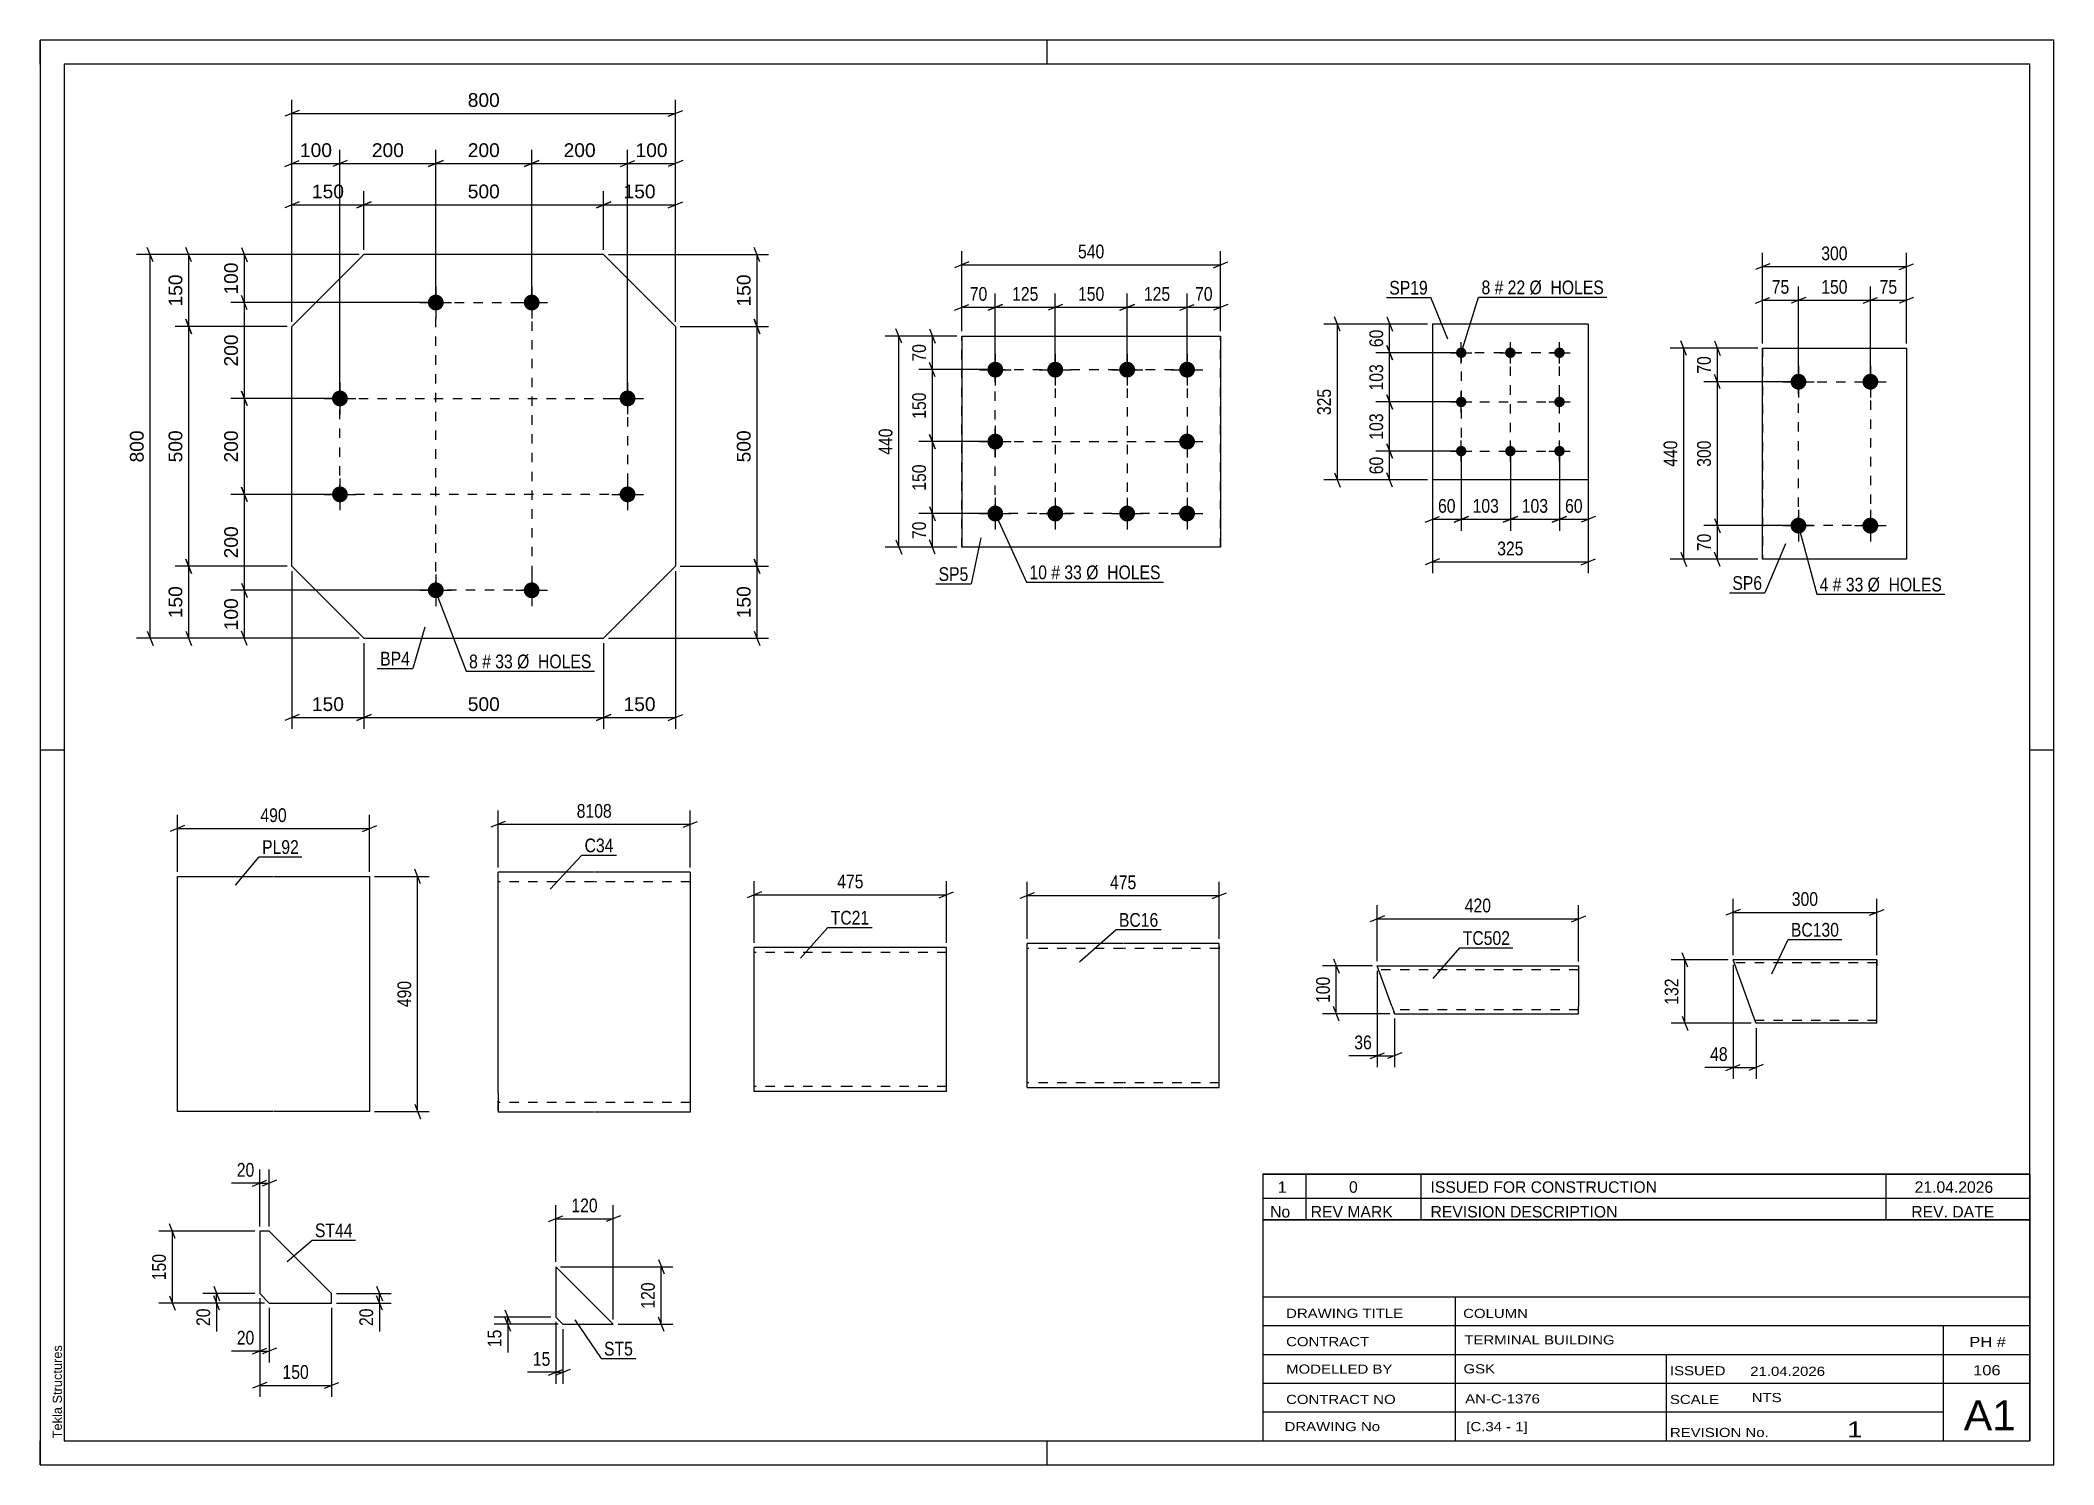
# Model space of a CAD drawing. Header units: millimetres. Extents: x 0 to 420, y 0 to 297.
import ezdxf

# ---------------------------------------------------------------- set-up
doc = ezdxf.new("R2010")
doc.units = ezdxf.units.MM
doc.linetypes.add('DXK_LINE_DOT2', pattern=[3.9198, 1.9599, -1.9599])
doc.styles.add('Arial', font='ARIAL.TTF', dxfattribs={"height": 0.2})
doc.styles.add('Arial Narrow', font='ARIALN.TTF', dxfattribs={"height": 0.2})

# ---------------------------------------------------------------- blocks, each defined once
blk = doc.blocks.new('Unknown-284876815-1134')
at = {"color": 5, "linetype": 'Continuous'}
for p, q in [((420, 297), (0, 297)), ((0, 297), (0, 0)), ((0, 292), (0, 297)), ((210, 292), (210, 297)), ((420, 0), (420, 297)), ((415, 292), (5, 292)), ((5, 292), (5, 5)), ((415, 5), (415, 292)), ((5, 149), (0, 149)), ((420, 149), (415, 149)), ((0, 0), (0, 5)), ((5, 5), (415, 5)), ((210, 0), (210, 5)), ((0, 0), (420, 0))]:
    blk.add_line(p, q, dxfattribs=at)
at = {"color": 174, "linetype": 'Continuous', "style": 'Arial'}
blk.add_text('Tekla Structures', height=1.9102, rotation=90, dxfattribs=at).set_placement((4.5, 5.5))
blk = doc.blocks.new('Part-284876815-1557 - 1541')
at = {"color": 2, "linetype": 'Continuous'}
for p, q in [((359.26, 188.8), (359.26, 232.8)), ((359.26, 232.8), (359.26, 232.8)), ((359.26, 232.8), (389.26, 232.8)), ((389.26, 232.8), (389.26, 188.8)), ((359.26, 188.8), (359.26, 188.8)), ((389.26, 188.8), (359.26, 188.8))]:
    blk.add_line(p, q, dxfattribs=at)
at = {"color": 7, "linetype": 'DXK_LINE_DOT2'}
for p, q in [((359.26, 232.8), (359.26, 188.8)), ((389.26, 232.8), (389.26, 232.8)), ((389.26, 232.8), (389.26, 188.8)), ((389.26, 188.8), (389.26, 188.8))]:
    blk.add_line(p, q, dxfattribs=at)
blk = doc.blocks.new('Bolt-284876815-1590 - 1541')
at = {"linetype": 'Continuous'}
for points in [[(368.41, 225.8), (368.37, 225.46), (368.26, 225.13), (368.09, 224.83), (367.86, 224.58), (367.58, 224.37), (367.27, 224.23), (366.93, 224.16), (366.58, 224.16), (366.25, 224.23), (365.93, 224.37), (365.65, 224.58), (365.42, 224.83), (365.25, 225.13), (365.14, 225.46), (365.11, 225.8), (365.14, 226.14), (365.25, 226.47), (365.42, 226.77), (365.65, 227.03), (365.93, 227.23), (366.25, 227.37), (366.58, 227.44), (366.93, 227.44), (367.27, 227.37), (367.58, 227.23), (367.86, 227.03), (368.09, 226.77), (368.26, 226.47), (368.37, 226.15)], [(383.41, 225.8), (383.37, 225.46), (383.26, 225.13), (383.09, 224.83), (382.86, 224.58), (382.58, 224.37), (382.27, 224.23), (381.93, 224.16), (381.58, 224.16), (381.25, 224.23), (380.93, 224.37), (380.65, 224.58), (380.42, 224.83), (380.25, 225.13), (380.14, 225.46), (380.11, 225.8), (380.14, 226.14), (380.25, 226.47), (380.42, 226.77), (380.65, 227.03), (380.93, 227.23), (381.25, 227.37), (381.58, 227.44), (381.93, 227.44), (382.27, 227.37), (382.58, 227.23), (382.86, 227.03), (383.09, 226.77), (383.26, 226.47), (383.37, 226.15)], [(368.41, 195.8), (368.37, 195.46), (368.26, 195.13), (368.09, 194.83), (367.86, 194.58), (367.58, 194.37), (367.27, 194.23), (366.93, 194.16), (366.58, 194.16), (366.25, 194.23), (365.93, 194.37), (365.65, 194.58), (365.42, 194.83), (365.25, 195.13), (365.14, 195.46), (365.11, 195.8), (365.14, 196.14), (365.25, 196.47), (365.42, 196.77), (365.65, 197.03), (365.93, 197.23), (366.25, 197.37), (366.58, 197.44), (366.93, 197.44), (367.27, 197.37), (367.58, 197.23), (367.86, 197.03), (368.09, 196.77), (368.26, 196.47), (368.37, 196.15)], [(383.41, 195.8), (383.37, 195.46), (383.26, 195.13), (383.09, 194.83), (382.86, 194.58), (382.58, 194.37), (382.27, 194.23), (381.93, 194.16), (381.58, 194.16), (381.25, 194.23), (380.93, 194.37), (380.65, 194.58), (380.42, 194.83), (380.25, 195.13), (380.14, 195.46), (380.11, 195.8), (380.14, 196.14), (380.25, 196.47), (380.42, 196.77), (380.65, 197.03), (380.93, 197.23), (381.25, 197.37), (381.58, 197.44), (381.93, 197.44), (382.27, 197.37), (382.58, 197.23), (382.86, 197.03), (383.09, 196.77), (383.26, 196.47), (383.37, 196.15)]]:
    blk.add_hatch(color=1, dxfattribs=at).paths.add_polyline_path(points)
at = {"color": 1, "linetype": 'Continuous'}
for p, q in [((366.76, 229.1), (366.76, 222.5)), ((381.76, 229.1), (381.76, 222.5)), ((363.46, 225.8), (370.06, 225.8)), ((378.46, 225.8), (385.06, 225.8)), ((366.76, 199.1), (366.76, 192.5)), ((381.76, 199.1), (381.76, 192.5)), ((363.46, 195.8), (370.06, 195.8)), ((378.46, 195.8), (385.06, 195.8))]:
    blk.add_line(p, q, dxfattribs=at)
blk = doc.blocks.new('Part-284876815-2288 - 2272')
at = {"color": 2, "linetype": 'Continuous'}
for p, q in [((278.88, 104.01), (320.88, 104.01)), ((281.93, 95.61), (278.88, 104.01)), ((320.88, 104.01), (320.88, 95.61)), ((281.93, 95.61), (282.35, 94.48)), ((282.35, 94.48), (282.52, 94.01)), ((282.52, 94.01), (320.88, 94.01)), ((320.88, 94.01), (320.88, 95.61))]:
    blk.add_line(p, q, dxfattribs=at)
at = {"color": 7, "linetype": 'DXK_LINE_DOT2'}
for p, q in [((320.88, 103.21), (279.17, 103.21)), ((320.88, 94.81), (282.23, 94.81)), ((282.52, 94.01), (282.35, 94.48)), ((320.88, 94.01), (320.88, 94.48))]:
    blk.add_line(p, q, dxfattribs=at)
blk = doc.blocks.new('Part-284876815-2141 - 2124')
at = {"color": 2, "linetype": 'Continuous'}
for p, q in [((383.1, 105.25), (353.1, 105.25)), ((357.88, 92.14), (353.1, 105.25)), ((383.1, 105.25), (383.1, 105.25)), ((383.1, 105.25), (383.1, 105.16)), ((383.1, 105.16), (383.1, 104.9)), ((383.1, 104.9), (383.1, 104.05)), ((383.1, 92.05), (383.1, 104.05)), ((357.91, 92.05), (357.88, 92.14)), ((383.1, 92.05), (357.91, 92.05))]:
    blk.add_line(p, q, dxfattribs=at)
at = {"color": 7, "linetype": 'DXK_LINE_DOT2'}
for p, q in [((383.1, 92.05), (383.1, 105.25)), ((383.1, 104.65), (353.32, 104.65)), ((383.1, 104.65), (383.1, 104.65)), ((383.1, 104.51), (383.1, 104.05)), ((383.1, 92.65), (357.69, 92.65)), ((383.1, 92.7), (383.1, 92.79)), ((383.1, 92.65), (383.1, 92.7)), ((383.1, 92.65), (383.1, 92.65)), ((357.91, 92.05), (357.88, 92.14))]:
    blk.add_line(p, q, dxfattribs=at)
blk = doc.blocks.new('Part-284876815-1397 - 1381')
at = {"color": 2, "linetype": 'Continuous'}
for p, q in [((192.22, 235.32), (192.22, 191.32)), ((192.22, 235.32), (246.22, 235.32)), ((246.22, 235.32), (246.22, 191.32)), ((246.22, 191.32), (192.22, 191.32))]:
    blk.add_line(p, q, dxfattribs=at)
at = {"color": 7, "linetype": 'DXK_LINE_DOT2'}
for p, q in [((192.22, 191.32), (192.22, 235.32)), ((246.22, 191.32), (246.22, 235.32))]:
    blk.add_line(p, q, dxfattribs=at)
blk = doc.blocks.new('Bolt-284876815-1430 - 1381')
at = {"linetype": 'Continuous'}
for points in [[(199.22, 229.97, -1), (199.22, 226.67, -1)], [(211.72, 229.97, -1), (211.72, 226.67, -1)], [(226.72, 229.97, -1), (226.72, 226.67, -1)], [(239.22, 229.97, -1), (239.22, 226.67, -1)], [(199.22, 214.97, -1), (199.22, 211.67, -1)], [(239.22, 214.97, -1), (239.22, 211.67, -1)], [(199.22, 199.97, -1), (199.22, 196.67, -1)], [(211.72, 199.97, -1), (211.72, 196.67, -1)], [(226.72, 199.97, -1), (226.72, 196.67, -1)], [(239.22, 199.97, -1), (239.22, 196.67, -1)]]:
    blk.add_hatch(color=1, dxfattribs=at).paths.add_polyline_path(points)
at = {"color": 1, "linetype": 'Continuous'}
for p, q in [((199.22, 231.62), (199.22, 225.02)), ((211.72, 231.62), (211.72, 225.02)), ((226.72, 231.62), (226.72, 225.02)), ((239.22, 231.62), (239.22, 225.02)), ((195.92, 228.32), (202.52, 228.32)), ((208.42, 228.32), (215.02, 228.32)), ((223.42, 228.32), (230.02, 228.32)), ((235.92, 228.32), (242.52, 228.32)), ((199.22, 216.62), (199.22, 210.02)), ((239.22, 216.62), (239.22, 210.02)), ((195.92, 213.32), (202.52, 213.32)), ((235.92, 213.32), (242.52, 213.32)), ((199.22, 201.62), (199.22, 195.02)), ((211.72, 201.62), (211.72, 195.02)), ((226.72, 201.62), (226.72, 195.02)), ((239.22, 201.62), (239.22, 195.02)), ((195.92, 198.32), (202.52, 198.32)), ((208.42, 198.32), (215.02, 198.32)), ((223.42, 198.32), (230.02, 198.32)), ((235.92, 198.32), (242.52, 198.32))]:
    blk.add_line(p, q, dxfattribs=at)
blk = doc.blocks.new('Part-284876815-1938 - 1922')
at = {"color": 2, "linetype": 'Continuous'}
for p, q in [((52.51, 237.32), (67.5, 252.32)), ((117.51, 252.32), (67.5, 252.32)), ((117.51, 252.32), (132.51, 237.32)), ((52.51, 187.32), (52.51, 237.32)), ((132.51, 237.32), (132.51, 187.32)), ((52.51, 187.32), (67.51, 172.32)), ((132.51, 187.32), (117.51, 172.32)), ((67.51, 172.32), (117.51, 172.32))]:
    blk.add_line(p, q, dxfattribs=at)
blk = doc.blocks.new('Bolt-284876815-1971 - 1922')
at = {"linetype": 'Continuous'}
for points in [[(82.51, 243.97, -1), (82.51, 240.67, -1)], [(102.51, 243.97, -1), (102.51, 240.67, -1)], [(62.51, 223.97, -1), (62.51, 220.67, -1)], [(122.51, 223.97, -1), (122.51, 220.67, -1)], [(62.51, 203.97, -1), (62.51, 200.67, -1)], [(122.51, 203.97, -1), (122.51, 200.67, -1)], [(82.51, 183.97, -1), (82.51, 180.67, -1)], [(102.51, 183.97, -1), (102.51, 180.67, -1)]]:
    blk.add_hatch(color=1, dxfattribs=at).paths.add_polyline_path(points)
at = {"color": 1, "linetype": 'Continuous'}
for p, q in [((82.51, 245.62), (82.51, 239.02)), ((102.51, 245.62), (102.51, 239.02)), ((79.21, 242.32), (85.81, 242.32)), ((99.21, 242.32), (105.81, 242.32)), ((62.51, 225.62), (62.51, 219.02)), ((122.51, 225.62), (122.51, 219.02)), ((59.21, 222.32), (65.81, 222.32)), ((119.21, 222.32), (125.81, 222.32)), ((59.21, 202.32), (65.81, 202.32)), ((62.51, 205.62), (62.51, 199.02)), ((119.21, 202.32), (125.81, 202.32)), ((122.51, 205.62), (122.51, 199.02)), ((82.51, 185.62), (82.51, 179.02)), ((102.51, 185.62), (102.51, 179.02)), ((79.21, 182.32), (85.81, 182.32)), ((99.21, 182.32), (105.81, 182.32))]:
    blk.add_line(p, q, dxfattribs=at)
blk = doc.blocks.new('Part-284876815-2253 - 2237')
at = {"color": 2, "linetype": 'Continuous'}
for p, q in [((168.93, 107.83), (148.93, 107.83)), ((148.93, 77.83), (148.93, 107.83)), ((189.03, 107.83), (169.03, 107.83)), ((189.03, 105.83), (189.03, 107.83)), ((189.03, 77.83), (189.03, 105.83)), ((168.93, 77.83), (148.93, 77.83)), ((189.03, 77.83), (169.03, 77.83))]:
    blk.add_line(p, q, dxfattribs=at)
at = {"color": 7, "linetype": 'DXK_LINE_DOT2'}
for p, q in [((168.93, 106.83), (148.93, 106.83)), ((189.03, 106.83), (169.03, 106.83)), ((189.03, 105.83), (189.03, 107.68)), ((148.93, 78.83), (148.93, 78.91)), ((168.93, 78.83), (148.93, 78.83)), ((189.03, 78.83), (169.03, 78.83)), ((189.03, 78.83), (189.03, 78.9))]:
    blk.add_line(p, q, dxfattribs=at)
blk = doc.blocks.new('Part-284876815-2219 - 2203')
at = {"color": 2, "linetype": 'Continuous'}
for p, q in [((225.84, 108.65), (205.84, 108.65)), ((205.84, 78.65), (205.84, 108.65)), ((245.94, 108.65), (225.94, 108.65)), ((245.94, 108.06), (245.94, 108.65)), ((245.94, 107.41), (245.94, 108.06)), ((245.94, 80.65), (245.94, 107.41)), ((245.94, 78.65), (245.94, 80.65)), ((205.84, 78.65), (225.84, 78.65)), ((225.94, 78.65), (245.94, 78.65))]:
    blk.add_line(p, q, dxfattribs=at)
at = {"color": 7, "linetype": 'DXK_LINE_DOT2'}
for p, q in [((225.84, 107.65), (205.84, 107.65)), ((245.94, 107.65), (225.94, 107.65)), ((245.94, 108.06), (245.94, 107.65)), ((245.94, 79.72), (245.94, 80.26)), ((205.84, 79.65), (205.84, 79.72)), ((225.84, 79.65), (205.84, 79.65)), ((245.94, 79.65), (225.94, 79.65)), ((245.94, 79.65), (245.94, 79.72))]:
    blk.add_line(p, q, dxfattribs=at)
blk = doc.blocks.new('Part-284876815-1705 - 1689')
at = {"color": 2, "linetype": 'Continuous'}
for p, q in [((322.9, 237.84), (290.4, 237.84)), ((290.4, 237.84), (290.4, 205.34)), ((322.9, 237.84), (322.9, 205.34)), ((322.9, 205.34), (290.4, 205.34))]:
    blk.add_line(p, q, dxfattribs=at)
blk = doc.blocks.new('Bolt-284876815-1738 - 1689')
at = {"linetype": 'Continuous'}
for points in [[(296.4, 232.94, -1), (296.4, 230.74, -1)], [(306.65, 232.94, -1), (306.65, 230.74, -1)], [(316.9, 232.94, -1), (316.9, 230.74, -1)], [(296.4, 222.69, -1), (296.4, 220.49, -1)], [(316.9, 222.69, -1), (316.9, 220.49, -1)], [(296.4, 212.44, -1), (296.4, 210.24, -1)], [(306.65, 212.44, -1), (306.65, 210.24, -1)], [(316.9, 212.44, -1), (316.9, 210.24, -1)]]:
    blk.add_hatch(color=1, dxfattribs=at).paths.add_polyline_path(points)
at = {"color": 1, "linetype": 'Continuous'}
for p, q in [((294.2, 231.84), (298.6, 231.84)), ((296.4, 229.64), (296.4, 234.04)), ((304.45, 231.84), (308.85, 231.84)), ((306.65, 229.64), (306.65, 234.04)), ((314.7, 231.84), (319.1, 231.84)), ((316.9, 229.64), (316.9, 234.04)), ((296.4, 219.39), (296.4, 223.79)), ((316.9, 219.39), (316.9, 223.79)), ((294.2, 221.59), (298.6, 221.59)), ((314.7, 221.59), (319.1, 221.59)), ((294.2, 211.34), (298.6, 211.34)), ((296.4, 209.14), (296.4, 213.54)), ((304.45, 211.34), (308.85, 211.34)), ((306.65, 209.14), (306.65, 213.54)), ((314.7, 211.34), (319.1, 211.34)), ((316.9, 209.14), (316.9, 213.54))]:
    blk.add_line(p, q, dxfattribs=at)
blk = doc.blocks.new('Part-284876815-1332 - 1316')
at = {"color": 2, "linetype": 'Continuous'}
for p, q in [((107.53, 41.28), (107.53, 30.78)), ((107.53, 41.28), (119.53, 29.28)), ((107.53, 30.78), (109.03, 29.28)), ((109.03, 29.28), (119.53, 29.28))]:
    blk.add_line(p, q, dxfattribs=at)
blk = doc.blocks.new('Part-284876815-1285 - 1269')
at = {"color": 2, "linetype": 'Continuous'}
for p, q in [((28.61, 73.65), (28.61, 122.65)), ((28.61, 122.65), (48.61, 122.65)), ((48.71, 122.65), (68.71, 122.65)), ((68.71, 122.65), (68.71, 73.65)), ((48.61, 73.65), (28.61, 73.65)), ((68.71, 73.65), (48.71, 73.65))]:
    blk.add_line(p, q, dxfattribs=at)
blk = doc.blocks.new('Part-284876815-1244 - 1226')
at = {"color": 2, "linetype": 'Continuous'}
for p, q in [((115.5, 123.54), (95.5, 123.54)), ((95.5, 77.54), (95.5, 123.54)), ((135.6, 123.54), (115.6, 123.54)), ((135.6, 123.54), (135.6, 73.54)), ((95.5, 77.54), (95.5, 73.54)), ((115.5, 73.54), (95.5, 73.54)), ((135.6, 73.54), (115.6, 73.54))]:
    blk.add_line(p, q, dxfattribs=at)
at = {"color": 7, "linetype": 'DXK_LINE_DOT2'}
for p, q in [((115.5, 121.54), (95.5, 121.54)), ((135.6, 121.54), (115.6, 121.54)), ((95.5, 73.84), (95.5, 77.54)), ((115.5, 75.54), (95.5, 75.54)), ((135.6, 75.54), (115.6, 75.54))]:
    blk.add_line(p, q, dxfattribs=at)
blk = doc.blocks.new('Part-284876815-5223 - 5222')
at = {"color": 2, "linetype": 'Continuous'}
for p, q in [((47.77, 48.7), (45.77, 48.7)), ((45.77, 48.7), (45.77, 35.7)), ((60.77, 35.7), (47.77, 48.7)), ((45.77, 35.7), (47.77, 33.7)), ((47.77, 33.7), (60.77, 33.7)), ((60.77, 33.7), (60.77, 35.7))]:
    blk.add_line(p, q, dxfattribs=at)
blk = doc.blocks.new('Rectangle-284876815-1675 - 1541')
at = {"color": 1, "linetype": 'DXK_LINE_DOT2'}
blk.add_lwpolyline([(366.76, 225.8), (381.76, 225.8), (381.76, 195.8), (366.76, 195.8), (366.76, 225.8)], close=True, dxfattribs=at)
blk = doc.blocks.new('Rectangle-284876815-1527 - 1381')
at = {"color": 1, "linetype": 'DXK_LINE_DOT2'}
blk.add_lwpolyline([(199.22, 228.33), (239.22, 228.33), (239.22, 198.32), (199.22, 198.32), (199.22, 228.33)], close=True, dxfattribs=at)
blk = doc.blocks.new('Rectangle-284876815-2923 - 1922')
at = {"color": 1, "linetype": 'DXK_LINE_DOT2'}
blk.add_lwpolyline([(82.51, 242.32), (102.51, 242.32), (102.51, 182.32), (82.51, 182.32), (82.51, 242.32)], close=True, dxfattribs=at)
blk = doc.blocks.new('Rectangle-284876815-1827 - 1689')
at = {"color": 1, "linetype": 'DXK_LINE_DOT2'}
blk.add_lwpolyline([(296.4, 211.34), (316.9, 211.34), (316.9, 231.84), (296.4, 231.84), (296.4, 211.34)], close=True, dxfattribs=at)
blk = doc.blocks.new('Rectangle-284876815-2933 - 1922')
at = {"color": 1, "linetype": 'DXK_LINE_DOT2'}
blk.add_lwpolyline([(62.51, 222.32), (122.51, 222.32), (122.51, 202.32), (62.51, 202.32), (62.51, 222.32)], close=True, dxfattribs=at)
blk = doc.blocks.new('Line-284876815-1811 - 1689')
at = {"color": 1, "linetype": 'DXK_LINE_DOT2'}
blk.add_line((306.65, 211.34), (306.65, 231.84), dxfattribs=at)
blk = doc.blocks.new('Line-284876815-1513 - 1381')
at = {"color": 1, "linetype": 'DXK_LINE_DOT2'}
blk.add_line((226.72, 228.33), (226.72, 198.32), dxfattribs=at)
blk = doc.blocks.new('Line-284876815-1820 - 1689')
at = {"color": 1, "linetype": 'DXK_LINE_DOT2'}
blk.add_line((296.4, 221.59), (316.9, 221.59), dxfattribs=at)
blk = doc.blocks.new('Line-284876815-1505 - 1381')
at = {"color": 1, "linetype": 'DXK_LINE_DOT2'}
blk.add_line((211.72, 228.33), (211.72, 198.32), dxfattribs=at)
blk = doc.blocks.new('Line-284876815-1520 - 1381')
at = {"color": 1, "linetype": 'DXK_LINE_DOT2'}
blk.add_line((199.22, 213.32), (239.22, 213.32), dxfattribs=at)
blk = doc.blocks.new('StraightDimension-284876815-1612 - 1541')
at = {"color": 7, "linetype": 'Continuous'}
for p, q in [((365.76, 195.8), (346.98, 195.8)), ((349.23, 197.3), (350.43, 194.3)), ((349.83, 188.8), (349.83, 195.8)), ((350.43, 187.3), (349.23, 190.3)), ((358.26, 188.8), (346.98, 188.8))]:
    blk.add_line(p, q, dxfattribs=at)
at = {"color": 0}
blk.add_wipeout([(349.08, 194.73), (344.88, 194.73), (344.88, 189.87), (349.08, 189.87)], dxfattribs=at)
at = {"color": 3, "style": 'Arial Narrow'}
blk.add_text('70', height=2.863, rotation=90.0002, dxfattribs=at).set_placement((348.48, 190.47))
blk = doc.blocks.new('StraightDimension-284876815-1602 - 1541')
at = {"color": 7, "linetype": 'Continuous'}
for p, q in [((350.43, 224.3), (349.23, 227.3)), ((365.76, 225.8), (346.98, 225.8)), ((349.83, 195.8), (349.83, 225.8)), ((365.76, 195.8), (346.98, 195.8)), ((349.23, 197.3), (350.43, 194.3))]:
    blk.add_line(p, q, dxfattribs=at)
at = {"color": 0}
blk.add_wipeout([(349.08, 214.14), (344.88, 214.14), (344.88, 207.46), (349.08, 207.46)], dxfattribs=at)
at = {"color": 3, "style": 'Arial Narrow'}
blk.add_text('300', height=2.863, rotation=90.0002, dxfattribs=at).set_placement((348.48, 208.06))
blk = doc.blocks.new('StraightDimension-284876815-1654 - 1541')
at = {"color": 7, "linetype": 'Continuous'}
for p, q in [((381.76, 226.8), (381.76, 245.65)), ((389.26, 233.8), (389.26, 245.65)), ((380.26, 242.2), (383.26, 243.4)), ((381.76, 242.8), (389.26, 242.8)), ((390.76, 243.4), (387.76, 242.2))]:
    blk.add_line(p, q, dxfattribs=at)
at = {"color": 0}
blk.add_wipeout([(387.93, 243.55), (387.93, 247.75), (383.08, 247.75), (383.08, 243.55)], dxfattribs=at)
at = {"color": 3, "style": 'Arial Narrow'}
blk.add_text('75', height=2.863, dxfattribs=at).set_placement((383.68, 244.15))
blk = doc.blocks.new('StraightDimension-284876815-1592 - 1541')
at = {"color": 7, "linetype": 'Continuous'}
for p, q in [((358.26, 232.8), (346.98, 232.8)), ((349.23, 234.3), (350.43, 231.3)), ((349.83, 225.8), (349.83, 232.8)), ((350.43, 224.3), (349.23, 227.3)), ((365.76, 225.8), (346.98, 225.8))]:
    blk.add_line(p, q, dxfattribs=at)
at = {"color": 0}
blk.add_wipeout([(349.08, 231.73), (344.88, 231.73), (344.88, 226.87), (349.08, 226.87)], dxfattribs=at)
at = {"color": 3, "style": 'Arial Narrow'}
blk.add_text('70', height=2.863, rotation=90.0002, dxfattribs=at).set_placement((348.48, 227.47))
blk = doc.blocks.new('StraightDimension-284876815-1623 - 1541')
at = {"color": 7, "linetype": 'Continuous'}
for p, q in [((358.26, 232.8), (339.98, 232.8)), ((343.43, 231.3), (342.23, 234.3)), ((342.83, 188.8), (342.83, 232.8)), ((342.23, 190.3), (343.43, 187.3)), ((358.26, 188.8), (339.98, 188.8))]:
    blk.add_line(p, q, dxfattribs=at)
at = {"color": 0}
blk.add_wipeout([(342.08, 214.14), (337.88, 214.14), (337.88, 207.46), (342.08, 207.46)], dxfattribs=at)
at = {"color": 3, "style": 'Arial Narrow'}
blk.add_text('440', height=2.863, rotation=90.0002, dxfattribs=at).set_placement((341.48, 208.06))
blk = doc.blocks.new('StraightDimension-284876815-1634 - 1541')
at = {"color": 7, "linetype": 'Continuous'}
for p, q in [((359.26, 233.8), (359.26, 245.65)), ((366.76, 226.8), (366.76, 245.65)), ((357.76, 242.2), (360.76, 243.4)), ((359.26, 242.8), (366.76, 242.8)), ((368.26, 243.4), (365.26, 242.2))]:
    blk.add_line(p, q, dxfattribs=at)
at = {"color": 0}
blk.add_wipeout([(365.43, 243.55), (365.43, 247.75), (360.58, 247.75), (360.58, 243.55)], dxfattribs=at)
at = {"color": 3, "style": 'Arial Narrow'}
blk.add_text('75', height=2.863, dxfattribs=at).set_placement((361.18, 244.15))
blk = doc.blocks.new('StraightDimension-284876815-1644 - 1541')
at = {"color": 7, "linetype": 'Continuous'}
for p, q in [((366.76, 226.8), (366.76, 245.65)), ((381.76, 226.8), (381.76, 245.65)), ((368.26, 243.4), (365.26, 242.2)), ((366.76, 242.8), (381.76, 242.8)), ((380.26, 242.2), (383.26, 243.4))]:
    blk.add_line(p, q, dxfattribs=at)
at = {"color": 0}
blk.add_wipeout([(377.6, 243.55), (377.6, 247.75), (370.91, 247.75), (370.91, 243.55)], dxfattribs=at)
at = {"color": 3, "style": 'Arial Narrow'}
blk.add_text('150', height=2.863, dxfattribs=at).set_placement((371.51, 244.15))
blk = doc.blocks.new('StraightDimension-284876815-1665 - 1541')
at = {"color": 7, "linetype": 'Continuous'}
for p, q in [((359.26, 233.8), (359.26, 252.65)), ((389.26, 233.8), (389.26, 252.65)), ((360.76, 250.4), (357.76, 249.2)), ((359.26, 249.8), (389.26, 249.8)), ((387.76, 249.2), (390.76, 250.4))]:
    blk.add_line(p, q, dxfattribs=at)
at = {"color": 0}
blk.add_wipeout([(377.6, 250.55), (377.6, 254.75), (370.91, 254.75), (370.91, 250.55)], dxfattribs=at)
at = {"color": 3, "style": 'Arial Narrow'}
blk.add_text('300', height=2.863, dxfattribs=at).set_placement((371.51, 251.15))
blk = doc.blocks.new('StraightDimension-284876815-2290 - 2272')
at = {"color": 7, "linetype": 'Continuous'}
for p, q in [((269.75, 105.51), (270.95, 102.51)), ((277.88, 104.01), (267.5, 104.01)), ((270.35, 94.01), (270.35, 104.01)), ((281.52, 94.01), (267.5, 94.01)), ((270.95, 92.51), (269.75, 95.51))]:
    blk.add_line(p, q, dxfattribs=at)
at = {"color": 0}
blk.add_wipeout([(269.6, 102.36), (265.4, 102.36), (265.4, 95.67), (269.6, 95.67)], dxfattribs=at)
at = {"color": 3, "style": 'Arial Narrow'}
blk.add_text('100', height=2.863, rotation=90.0002, dxfattribs=at).set_placement((269, 96.27))
blk = doc.blocks.new('StraightDimension-284876815-2315 - 2272')
at = {"color": 7, "linetype": 'Continuous'}
for p, q in [((280.38, 114.42), (277.38, 113.22)), ((278.88, 105.01), (278.88, 116.67)), ((278.88, 113.82), (320.88, 113.82)), ((319.38, 113.22), (322.38, 114.42)), ((320.88, 104.89), (320.88, 116.67))]:
    blk.add_line(p, q, dxfattribs=at)
at = {"color": 0}
blk.add_wipeout([(303.22, 114.57), (303.22, 118.77), (296.54, 118.77), (296.54, 114.57)], dxfattribs=at)
at = {"color": 3, "style": 'Arial Narrow'}
blk.add_text('420', height=2.863, dxfattribs=at).set_placement((297.14, 115.17))
blk = doc.blocks.new('StraightDimension-284876815-2326 - 2272')
at = {"color": 7, "linetype": 'Continuous'}
for p, q in [((278.88, 103.01), (278.88, 82.87)), ((282.52, 93.01), (282.52, 82.87)), ((277.38, 84.67), (280.38, 85.87)), ((278.88, 85.27), (282.52, 85.27)), ((284.02, 85.87), (281.02, 84.67))]:
    blk.add_line(p, q, dxfattribs=at)
at = {"color": 0}
blk.add_wipeout([(278.35, 86.02), (278.35, 90.22), (273.5, 90.22), (273.5, 86.02)], dxfattribs=at)
at = {"color": 7, "linetype": 'Continuous'}
blk.add_line((278.88, 85.27), (272.97, 85.27), dxfattribs=at)
blk.add_line((278.88, 85.27), (272.97, 85.27), dxfattribs=at)
at = {"color": 3, "style": 'Arial Narrow'}
blk.add_text('36', height=2.863, dxfattribs=at).set_placement((274.1, 86.62))
blk = doc.blocks.new('StraightDimension-284876815-2182 - 2124')
at = {"color": 7, "linetype": 'Continuous'}
for p, q in [((353.1, 104.25), (353.1, 80.43)), ((357.91, 91.05), (357.91, 80.43)), ((351.6, 82.23), (354.6, 83.43)), ((353.1, 82.83), (357.91, 82.83)), ((359.41, 83.43), (356.41, 82.23))]:
    blk.add_line(p, q, dxfattribs=at)
at = {"color": 0}
blk.add_wipeout([(352.58, 83.58), (352.58, 87.78), (347.72, 87.78), (347.72, 83.58)], dxfattribs=at)
at = {"color": 7, "linetype": 'Continuous'}
blk.add_line((353.1, 82.83), (347.2, 82.83), dxfattribs=at)
blk.add_line((353.1, 82.83), (347.2, 82.83), dxfattribs=at)
at = {"color": 3, "style": 'Arial Narrow'}
blk.add_text('48', height=2.863, dxfattribs=at).set_placement((348.32, 84.18))
blk = doc.blocks.new('StraightDimension-284876815-2143 - 2124')
at = {"color": 7, "linetype": 'Continuous'}
for p, q in [((353.1, 106.25), (353.1, 118.02)), ((383.1, 106.25), (383.1, 118.02)), ((354.6, 115.77), (351.6, 114.57)), ((353.1, 115.17), (383.1, 115.17)), ((381.6, 114.57), (384.6, 115.77))]:
    blk.add_line(p, q, dxfattribs=at)
at = {"color": 0}
blk.add_wipeout([(371.45, 115.92), (371.45, 120.12), (364.76, 120.12), (364.76, 115.92)], dxfattribs=at)
at = {"color": 3, "style": 'Arial Narrow'}
blk.add_text('300', height=2.863, dxfattribs=at).set_placement((365.36, 116.52))
blk = doc.blocks.new('StraightDimension-284876815-2154 - 2124')
at = {"color": 7, "linetype": 'Continuous'}
for p, q in [((352.1, 105.25), (340.21, 105.25)), ((343.66, 103.75), (342.46, 106.75)), ((343.06, 92.05), (343.06, 105.25)), ((342.46, 93.55), (343.66, 90.55)), ((356.91, 92.05), (340.21, 92.05))]:
    blk.add_line(p, q, dxfattribs=at)
at = {"color": 0}
blk.add_wipeout([(342.31, 102), (338.11, 102), (338.11, 95.31), (342.31, 95.31)], dxfattribs=at)
at = {"color": 3, "style": 'Arial Narrow'}
blk.add_text('132', height=2.863, rotation=90.0002, dxfattribs=at).set_placement((341.71, 95.91))
blk = doc.blocks.new('StraightDimension-284876815-1495 - 1381')
at = {"color": 7, "linetype": 'Continuous'}
for p, q in [((192.22, 236.32), (192.22, 253.03)), ((246.22, 236.32), (246.22, 253.03)), ((193.72, 250.78), (190.72, 249.58)), ((192.22, 250.18), (246.22, 250.18)), ((244.72, 249.58), (247.72, 250.78))]:
    blk.add_line(p, q, dxfattribs=at)
at = {"color": 0}
blk.add_wipeout([(222.56, 250.93), (222.56, 255.13), (215.87, 255.13), (215.87, 250.93)], dxfattribs=at)
at = {"color": 3, "style": 'Arial Narrow'}
blk.add_text('540', height=2.863, dxfattribs=at).set_placement((216.47, 251.53))
blk = doc.blocks.new('StraightDimension-284876815-1457 - 1381')
at = {"color": 7, "linetype": 'Continuous'}
for p, q in [((191.22, 235.32), (176.25, 235.32)), ((179.7, 233.82), (178.5, 236.82)), ((179.1, 191.32), (179.1, 235.32)), ((191.22, 191.32), (176.25, 191.32)), ((178.5, 192.82), (179.7, 189.82))]:
    blk.add_line(p, q, dxfattribs=at)
at = {"color": 0}
blk.add_wipeout([(178.35, 216.67), (174.15, 216.67), (174.15, 209.98), (178.35, 209.98)], dxfattribs=at)
at = {"color": 3, "style": 'Arial Narrow'}
blk.add_text('440', height=2.863, rotation=90.0002, dxfattribs=at).set_placement((177.75, 210.58))
blk = doc.blocks.new('StraightDimension-284876815-5510 - 1381')
at = {"color": 7, "linetype": 'Continuous'}
for p, q in [((199.22, 229.32), (199.22, 244.19)), ((211.72, 229.32), (211.72, 244.19)), ((197.72, 240.74), (200.72, 241.94)), ((199.22, 241.34), (211.72, 241.34)), ((213.22, 241.94), (210.22, 240.74))]:
    blk.add_line(p, q, dxfattribs=at)
at = {"color": 0}
blk.add_wipeout([(208.81, 242.09), (208.81, 246.29), (202.12, 246.29), (202.12, 242.09)], dxfattribs=at)
at = {"color": 3, "style": 'Arial Narrow'}
blk.add_text('125', height=2.863, dxfattribs=at).set_placement((202.72, 242.69))
blk = doc.blocks.new('StraightDimension-284876815-5512 - 1381')
at = {"color": 7, "linetype": 'Continuous'}
for p, q in [((211.72, 229.32), (211.72, 244.19)), ((226.72, 229.32), (226.72, 244.19)), ((213.22, 241.94), (210.22, 240.74)), ((211.72, 241.34), (226.72, 241.34)), ((225.22, 240.74), (228.22, 241.94))]:
    blk.add_line(p, q, dxfattribs=at)
at = {"color": 0}
blk.add_wipeout([(222.56, 242.09), (222.56, 246.29), (215.87, 246.29), (215.87, 242.09)], dxfattribs=at)
at = {"color": 3, "style": 'Arial Narrow'}
blk.add_text('150', height=2.863, dxfattribs=at).set_placement((216.47, 242.69))
blk = doc.blocks.new('StraightDimension-284876815-1432 - 1381')
at = {"color": 7, "linetype": 'Continuous'}
for p, q in [((198.22, 198.32), (183.25, 198.32)), ((185.5, 199.82), (186.7, 196.82)), ((186.1, 191.32), (186.1, 198.32)), ((191.22, 191.32), (183.25, 191.32)), ((186.7, 189.82), (185.5, 192.82))]:
    blk.add_line(p, q, dxfattribs=at)
at = {"color": 0}
blk.add_wipeout([(185.35, 197.25), (181.15, 197.25), (181.15, 192.4), (185.35, 192.4)], dxfattribs=at)
at = {"color": 3, "style": 'Arial Narrow'}
blk.add_text('70', height=2.863, rotation=90.0002, dxfattribs=at).set_placement((184.75, 193))
blk = doc.blocks.new('StraightDimension-284876815-1442 - 1381')
at = {"color": 7, "linetype": 'Continuous'}
for p, q in [((191.22, 235.32), (183.25, 235.32)), ((185.5, 236.82), (186.7, 233.82)), ((186.1, 228.33), (186.1, 235.32)), ((198.22, 228.33), (183.25, 228.33)), ((186.7, 226.83), (185.5, 229.83))]:
    blk.add_line(p, q, dxfattribs=at)
at = {"color": 0}
blk.add_wipeout([(185.35, 234.25), (181.15, 234.25), (181.15, 229.4), (185.35, 229.4)], dxfattribs=at)
at = {"color": 3, "style": 'Arial Narrow'}
blk.add_text('70', height=2.863, rotation=90.0002, dxfattribs=at).set_placement((184.75, 230))
blk = doc.blocks.new('StraightDimension-284876815-1468 - 1381')
at = {"color": 7, "linetype": 'Continuous'}
for p, q in [((192.22, 236.32), (192.22, 244.19)), ((199.22, 229.32), (199.22, 244.19)), ((190.72, 240.74), (193.72, 241.94)), ((192.22, 241.34), (199.22, 241.34)), ((200.72, 241.94), (197.72, 240.74))]:
    blk.add_line(p, q, dxfattribs=at)
at = {"color": 0}
blk.add_wipeout([(198.14, 242.09), (198.14, 246.29), (193.29, 246.29), (193.29, 242.09)], dxfattribs=at)
at = {"color": 3, "style": 'Arial Narrow'}
blk.add_text('70', height=2.863, dxfattribs=at).set_placement((193.89, 242.69))
blk = doc.blocks.new('StraightDimension-284876815-1478 - 1381')
at = {"color": 7, "linetype": 'Continuous'}
for p, q in [((239.22, 229.33), (239.22, 244.19)), ((246.22, 236.32), (246.22, 244.19)), ((237.72, 240.74), (240.72, 241.94)), ((239.22, 241.34), (246.22, 241.34)), ((247.72, 241.94), (244.72, 240.74))]:
    blk.add_line(p, q, dxfattribs=at)
at = {"color": 0}
blk.add_wipeout([(245.14, 242.09), (245.14, 246.29), (240.29, 246.29), (240.29, 242.09)], dxfattribs=at)
at = {"color": 3, "style": 'Arial Narrow'}
blk.add_text('70', height=2.863, dxfattribs=at).set_placement((240.89, 242.69))
blk = doc.blocks.new('StraightDimension-284876815-5488 - 1381')
at = {"color": 7, "linetype": 'Continuous'}
for p, q in [((186.7, 211.82), (185.5, 214.82)), ((198.22, 213.32), (183.25, 213.32)), ((186.1, 198.32), (186.1, 213.32)), ((198.22, 198.32), (183.25, 198.32)), ((185.5, 199.82), (186.7, 196.82))]:
    blk.add_line(p, q, dxfattribs=at)
at = {"color": 0}
blk.add_wipeout([(185.35, 209.17), (181.15, 209.17), (181.15, 202.48), (185.35, 202.48)], dxfattribs=at)
at = {"color": 3, "style": 'Arial Narrow'}
blk.add_text('150', height=2.863, rotation=90.0002, dxfattribs=at).set_placement((184.75, 203.08))
blk = doc.blocks.new('StraightDimension-284876815-5490 - 1381')
at = {"color": 7, "linetype": 'Continuous'}
for p, q in [((198.22, 228.33), (183.25, 228.33)), ((186.7, 226.83), (185.5, 229.83)), ((186.1, 213.32), (186.1, 228.33)), ((185.5, 214.82), (186.7, 211.82)), ((198.22, 213.32), (183.25, 213.32))]:
    blk.add_line(p, q, dxfattribs=at)
at = {"color": 0}
blk.add_wipeout([(185.35, 224.17), (181.15, 224.17), (181.15, 217.48), (185.35, 217.48)], dxfattribs=at)
at = {"color": 3, "style": 'Arial Narrow'}
blk.add_text('150', height=2.863, rotation=90.0002, dxfattribs=at).set_placement((184.75, 218.08))
blk = doc.blocks.new('StraightDimension-284876815-5514 - 1381')
at = {"color": 7, "linetype": 'Continuous'}
for p, q in [((226.72, 229.32), (226.72, 244.19)), ((239.22, 229.32), (239.22, 244.19)), ((228.22, 241.94), (225.22, 240.74)), ((226.72, 241.34), (239.22, 241.34)), ((237.72, 240.74), (240.72, 241.94))]:
    blk.add_line(p, q, dxfattribs=at)
at = {"color": 0}
blk.add_wipeout([(236.31, 242.09), (236.31, 246.29), (229.62, 246.29), (229.62, 242.09)], dxfattribs=at)
at = {"color": 3, "style": 'Arial Narrow'}
blk.add_text('125', height=2.863, dxfattribs=at).set_placement((230.22, 242.69))
blk = doc.blocks.new('StraightDimension-284876815-5588 - 1922')
at = {"color": 7, "linetype": 'Continuous'}
for p, q in [((43.18, 240.82), (41.98, 243.82)), ((81.51, 242.32), (39.73, 242.32)), ((42.58, 222.32), (42.58, 242.32)), ((41.98, 223.82), (43.18, 220.82)), ((61.51, 222.32), (39.73, 222.32))]:
    blk.add_line(p, q, dxfattribs=at)
at = {"color": 0}
blk.add_wipeout([(41.83, 236.26), (37.63, 236.26), (37.63, 228.38), (41.83, 228.38)], dxfattribs=at)
at = {"color": 3, "style": 'Arial'}
blk.add_text('200', height=2.865, rotation=90.0002, dxfattribs=at).set_placement((41.23, 228.98))
blk = doc.blocks.new('StraightDimension-284876815-2838 - 1922')
at = {"color": 7, "linetype": 'Continuous'}
for p, q in [((117.51, 253.32), (117.51, 265.55)), ((132.51, 238.32), (132.51, 265.55)), ((119.01, 263.3), (116.01, 262.1)), ((117.51, 262.7), (132.51, 262.7)), ((131.01, 262.1), (134.01, 263.3))]:
    blk.add_line(p, q, dxfattribs=at)
at = {"color": 0}
blk.add_wipeout([(128.94, 263.45), (128.94, 267.65), (121.07, 267.65), (121.07, 263.45)], dxfattribs=at)
at = {"color": 3, "style": 'Arial'}
blk.add_text('150', height=2.865, dxfattribs=at).set_placement((121.67, 264.05))
blk = doc.blocks.new('StraightDimension-284876815-3119 - 1922')
at = {"color": 7, "linetype": 'Continuous'}
for p, q in [((54.01, 282.36), (51.01, 281.16)), ((52.51, 238.32), (52.51, 284.61)), ((52.51, 281.76), (132.51, 281.76)), ((131.01, 281.16), (134.01, 282.36)), ((132.51, 238.32), (132.51, 284.61))]:
    blk.add_line(p, q, dxfattribs=at)
at = {"color": 0}
blk.add_wipeout([(96.44, 282.51), (96.44, 286.71), (88.57, 286.71), (88.57, 282.51)], dxfattribs=at)
at = {"color": 3, "style": 'Arial'}
blk.add_text('800', height=2.865, dxfattribs=at).set_placement((89.17, 283.11))
blk = doc.blocks.new('StraightDimension-284876815-2839 - 1922')
at = {"color": 7, "linetype": 'Continuous'}
for p, q in [((67.5, 253.32), (67.5, 265.55)), ((117.51, 253.32), (117.51, 265.55)), ((69, 263.3), (66, 262.1)), ((67.5, 262.7), (117.51, 262.7)), ((116.01, 262.1), (119.01, 263.3))]:
    blk.add_line(p, q, dxfattribs=at)
at = {"color": 0}
blk.add_wipeout([(96.44, 263.45), (96.44, 267.65), (88.57, 267.65), (88.57, 263.45)], dxfattribs=at)
at = {"color": 3, "style": 'Arial'}
blk.add_text('500', height=2.865, dxfattribs=at).set_placement((89.17, 264.05))
blk = doc.blocks.new('StraightDimension-284876815-3071 - 1922')
at = {"color": 7, "linetype": 'Continuous'}
for p, q in [((66.5, 252.32), (39.73, 252.32)), ((41.98, 253.82), (43.18, 250.82)), ((42.58, 242.32), (42.58, 252.32)), ((43.18, 240.82), (41.98, 243.82)), ((81.51, 242.32), (39.73, 242.32))]:
    blk.add_line(p, q, dxfattribs=at)
at = {"color": 0}
blk.add_wipeout([(41.83, 251.26), (37.63, 251.26), (37.63, 243.38), (41.83, 243.38)], dxfattribs=at)
at = {"color": 3, "style": 'Arial'}
blk.add_text('100', height=2.865, rotation=90.0002, dxfattribs=at).set_placement((41.23, 243.98))
blk = doc.blocks.new('StraightDimension-284876815-2840 - 1922')
at = {"color": 7, "linetype": 'Continuous'}
for p, q in [((52.51, 238.32), (52.51, 265.55)), ((67.5, 253.32), (67.5, 265.55)), ((54.01, 263.3), (51.01, 262.1)), ((52.51, 262.7), (67.5, 262.7)), ((66, 262.1), (69, 263.3))]:
    blk.add_line(p, q, dxfattribs=at)
at = {"color": 0}
blk.add_wipeout([(63.94, 263.45), (63.94, 267.65), (56.07, 267.65), (56.07, 263.45)], dxfattribs=at)
at = {"color": 3, "style": 'Arial'}
blk.add_text('150', height=2.865, dxfattribs=at).set_placement((56.67, 264.05))
blk = doc.blocks.new('StraightDimension-284876815-3011 - 1922')
at = {"color": 7, "linetype": 'Continuous'}
for p, q in [((133.51, 187.32), (151.92, 187.32)), ((150.12, 185.82), (148.92, 188.82)), ((149.52, 172.32), (149.52, 187.32)), ((118.51, 172.32), (151.92, 172.32)), ((148.92, 173.82), (150.12, 170.82))]:
    blk.add_line(p, q, dxfattribs=at)
at = {"color": 0}
blk.add_wipeout([(148.77, 183.76), (144.57, 183.76), (144.57, 175.89), (148.77, 175.89)], dxfattribs=at)
at = {"color": 3, "style": 'Arial'}
blk.add_text('150', height=2.865, rotation=90.0002, dxfattribs=at).set_placement((148.17, 176.49))
blk = doc.blocks.new('StraightDimension-284876815-2947 - 1922')
at = {"color": 7, "linetype": 'Continuous'}
for p, q in [((132.51, 186.32), (132.51, 153.4)), ((117.51, 171.32), (117.51, 153.4)), ((119.01, 156.4), (116.01, 155.2)), ((117.51, 155.8), (132.51, 155.8)), ((131.01, 155.2), (134.01, 156.4))]:
    blk.add_line(p, q, dxfattribs=at)
at = {"color": 0}
blk.add_wipeout([(128.94, 156.55), (128.94, 160.75), (121.07, 160.75), (121.07, 156.55)], dxfattribs=at)
at = {"color": 3, "style": 'Arial'}
blk.add_text('150', height=2.865, dxfattribs=at).set_placement((121.67, 157.15))
blk = doc.blocks.new('StraightDimension-284876815-2948 - 1922')
at = {"color": 7, "linetype": 'Continuous'}
for p, q in [((67.51, 171.32), (67.51, 153.4)), ((117.51, 171.32), (117.51, 153.4)), ((69.01, 156.4), (66.01, 155.2)), ((67.51, 155.8), (117.51, 155.8)), ((116.01, 155.2), (119.01, 156.4))]:
    blk.add_line(p, q, dxfattribs=at)
at = {"color": 0}
blk.add_wipeout([(96.44, 156.55), (96.44, 160.75), (88.57, 160.75), (88.57, 156.55)], dxfattribs=at)
at = {"color": 3, "style": 'Arial'}
blk.add_text('500', height=2.865, dxfattribs=at).set_placement((89.17, 157.15))
blk = doc.blocks.new('StraightDimension-284876815-2949 - 1922')
at = {"color": 7, "linetype": 'Continuous'}
for p, q in [((52.51, 186.32), (52.51, 153.4)), ((67.51, 171.32), (67.51, 153.4)), ((54.01, 156.4), (51.01, 155.2)), ((52.51, 155.8), (67.51, 155.8)), ((66.01, 155.2), (69.01, 156.4))]:
    blk.add_line(p, q, dxfattribs=at)
at = {"color": 0}
blk.add_wipeout([(63.94, 156.55), (63.94, 160.75), (56.07, 160.75), (56.07, 156.55)], dxfattribs=at)
at = {"color": 3, "style": 'Arial'}
blk.add_text('150', height=2.865, dxfattribs=at).set_placement((56.67, 157.15))
blk = doc.blocks.new('StraightDimension-284876815-2982 - 1922')
at = {"color": 7, "linetype": 'Continuous'}
for p, q in [((122.51, 223.32), (122.51, 274.16)), ((132.51, 238.32), (132.51, 274.16)), ((121.01, 270.71), (124.01, 271.91)), ((122.51, 271.31), (132.51, 271.31)), ((134.01, 271.91), (131.01, 270.71))]:
    blk.add_line(p, q, dxfattribs=at)
at = {"color": 0}
blk.add_wipeout([(131.44, 272.06), (131.44, 276.26), (123.57, 276.26), (123.57, 272.06)], dxfattribs=at)
at = {"color": 3, "style": 'Arial'}
blk.add_text('100', height=2.865, dxfattribs=at).set_placement((124.17, 272.66))
blk = doc.blocks.new('StraightDimension-284876815-2986 - 1922')
at = {"color": 7, "linetype": 'Continuous'}
for p, q in [((52.51, 238.32), (52.51, 274.16)), ((62.51, 223.32), (62.51, 274.16)), ((51.01, 270.71), (54.01, 271.91)), ((52.51, 271.31), (62.51, 271.31)), ((64.01, 271.91), (61.01, 270.71))]:
    blk.add_line(p, q, dxfattribs=at)
at = {"color": 0}
blk.add_wipeout([(61.44, 272.06), (61.44, 276.26), (53.57, 276.26), (53.57, 272.06)], dxfattribs=at)
at = {"color": 3, "style": 'Arial'}
blk.add_text('100', height=2.865, dxfattribs=at).set_placement((54.17, 272.66))
blk = doc.blocks.new('StraightDimension-284876815-3009 - 1922')
at = {"color": 7, "linetype": 'Continuous'}
for p, q in [((118.51, 252.32), (151.92, 252.32)), ((150.12, 250.82), (148.92, 253.82)), ((149.52, 237.32), (149.52, 252.32)), ((133.51, 237.32), (151.92, 237.32)), ((148.92, 238.82), (150.12, 235.82))]:
    blk.add_line(p, q, dxfattribs=at)
at = {"color": 0}
blk.add_wipeout([(148.77, 248.76), (144.57, 248.76), (144.57, 240.89), (148.77, 240.89)], dxfattribs=at)
at = {"color": 3, "style": 'Arial'}
blk.add_text('150', height=2.865, rotation=90.0002, dxfattribs=at).set_placement((148.17, 241.49))
blk = doc.blocks.new('StraightDimension-284876815-3010 - 1922')
at = {"color": 7, "linetype": 'Continuous'}
for p, q in [((133.51, 237.32), (151.92, 237.32)), ((150.12, 235.82), (148.92, 238.82)), ((149.52, 187.32), (149.52, 237.32)), ((133.51, 187.32), (151.92, 187.32)), ((148.92, 188.82), (150.12, 185.82))]:
    blk.add_line(p, q, dxfattribs=at)
at = {"color": 0}
blk.add_wipeout([(148.77, 216.26), (144.57, 216.26), (144.57, 208.39), (148.77, 208.39)], dxfattribs=at)
at = {"color": 3, "style": 'Arial'}
blk.add_text('500', height=2.865, rotation=90.0002, dxfattribs=at).set_placement((148.17, 208.99))
blk = doc.blocks.new('StraightDimension-284876815-3040 - 1922')
at = {"color": 7, "linetype": 'Continuous'}
for p, q in [((66.5, 252.32), (28.13, 252.32)), ((31.58, 250.82), (30.38, 253.82)), ((30.98, 237.32), (30.98, 252.32)), ((51.51, 237.32), (28.13, 237.32)), ((30.38, 238.82), (31.58, 235.82))]:
    blk.add_line(p, q, dxfattribs=at)
at = {"color": 0}
blk.add_wipeout([(30.23, 248.76), (26.03, 248.76), (26.03, 240.89), (30.23, 240.89)], dxfattribs=at)
at = {"color": 3, "style": 'Arial'}
blk.add_text('150', height=2.865, rotation=90.0002, dxfattribs=at).set_placement((29.63, 241.49))
blk = doc.blocks.new('StraightDimension-284876815-3041 - 1922')
at = {"color": 7, "linetype": 'Continuous'}
for p, q in [((51.51, 237.32), (28.13, 237.32)), ((31.58, 235.82), (30.38, 238.82)), ((30.98, 187.32), (30.98, 237.32)), ((51.51, 187.32), (28.13, 187.32)), ((30.38, 188.82), (31.58, 185.82))]:
    blk.add_line(p, q, dxfattribs=at)
at = {"color": 0}
blk.add_wipeout([(30.23, 216.26), (26.03, 216.26), (26.03, 208.39), (30.23, 208.39)], dxfattribs=at)
at = {"color": 3, "style": 'Arial'}
blk.add_text('500', height=2.865, rotation=90.0002, dxfattribs=at).set_placement((29.63, 208.99))
blk = doc.blocks.new('StraightDimension-284876815-3042 - 1922')
at = {"color": 7, "linetype": 'Continuous'}
for p, q in [((51.51, 187.32), (28.13, 187.32)), ((31.58, 185.82), (30.38, 188.82)), ((30.98, 172.32), (30.98, 187.32)), ((66.51, 172.32), (28.13, 172.32)), ((30.38, 173.82), (31.58, 170.82))]:
    blk.add_line(p, q, dxfattribs=at)
at = {"color": 0}
blk.add_wipeout([(30.23, 183.76), (26.03, 183.76), (26.03, 175.89), (30.23, 175.89)], dxfattribs=at)
at = {"color": 3, "style": 'Arial'}
blk.add_text('150', height=2.865, rotation=90.0002, dxfattribs=at).set_placement((29.63, 176.49))
blk = doc.blocks.new('StraightDimension-284876815-3075 - 1922')
at = {"color": 7, "linetype": 'Continuous'}
for p, q in [((81.51, 182.32), (39.73, 182.32)), ((41.98, 183.82), (43.18, 180.82)), ((42.58, 172.32), (42.58, 182.32)), ((66.51, 172.32), (39.73, 172.32)), ((43.18, 170.82), (41.98, 173.82))]:
    blk.add_line(p, q, dxfattribs=at)
at = {"color": 0}
blk.add_wipeout([(41.83, 181.26), (37.63, 181.26), (37.63, 173.38), (41.83, 173.38)], dxfattribs=at)
at = {"color": 3, "style": 'Arial'}
blk.add_text('100', height=2.865, rotation=90.0002, dxfattribs=at).set_placement((41.23, 173.98))
blk = doc.blocks.new('StraightDimension-284876815-3108 - 1922')
at = {"color": 7, "linetype": 'Continuous'}
for p, q in [((66.5, 252.32), (20.07, 252.32)), ((23.52, 250.82), (22.32, 253.82)), ((22.92, 172.32), (22.92, 252.32)), ((66.5, 172.32), (20.07, 172.32)), ((22.32, 173.82), (23.52, 170.82))]:
    blk.add_line(p, q, dxfattribs=at)
at = {"color": 0}
blk.add_wipeout([(22.17, 216.26), (17.97, 216.26), (17.97, 208.38), (22.17, 208.38)], dxfattribs=at)
at = {"color": 3, "style": 'Arial'}
blk.add_text('800', height=2.865, rotation=90.0002, dxfattribs=at).set_placement((21.57, 208.98))
blk = doc.blocks.new('StraightDimension-284876815-5578 - 1922')
at = {"color": 7, "linetype": 'Continuous'}
for p, q in [((62.51, 223.32), (62.51, 274.16)), ((82.51, 243.32), (82.51, 274.16)), ((64.01, 271.91), (61.01, 270.71)), ((62.51, 271.31), (82.51, 271.31)), ((81.01, 270.71), (84.01, 271.91))]:
    blk.add_line(p, q, dxfattribs=at)
at = {"color": 0}
blk.add_wipeout([(76.44, 272.06), (76.44, 276.26), (68.57, 276.26), (68.57, 272.06)], dxfattribs=at)
at = {"color": 3, "style": 'Arial'}
blk.add_text('200', height=2.865, dxfattribs=at).set_placement((69.17, 272.66))
blk = doc.blocks.new('StraightDimension-284876815-5580 - 1922')
at = {"color": 7, "linetype": 'Continuous'}
for p, q in [((82.51, 243.32), (82.51, 274.16)), ((102.51, 243.32), (102.51, 274.16)), ((84.01, 271.91), (81.01, 270.71)), ((82.51, 271.31), (102.51, 271.31)), ((101.01, 270.71), (104.01, 271.91))]:
    blk.add_line(p, q, dxfattribs=at)
at = {"color": 0}
blk.add_wipeout([(96.44, 272.06), (96.44, 276.26), (88.57, 276.26), (88.57, 272.06)], dxfattribs=at)
at = {"color": 3, "style": 'Arial'}
blk.add_text('200', height=2.865, dxfattribs=at).set_placement((89.17, 272.66))
blk = doc.blocks.new('StraightDimension-284876815-5582 - 1922')
at = {"color": 7, "linetype": 'Continuous'}
for p, q in [((102.51, 243.32), (102.51, 274.16)), ((122.51, 223.32), (122.51, 274.16)), ((104.01, 271.91), (101.01, 270.71)), ((102.51, 271.31), (122.51, 271.31)), ((121.01, 270.71), (124.01, 271.91))]:
    blk.add_line(p, q, dxfattribs=at)
at = {"color": 0}
blk.add_wipeout([(116.44, 272.06), (116.44, 276.26), (108.57, 276.26), (108.57, 272.06)], dxfattribs=at)
at = {"color": 3, "style": 'Arial'}
blk.add_text('200', height=2.865, dxfattribs=at).set_placement((109.17, 272.66))
blk = doc.blocks.new('StraightDimension-284876815-5584 - 1922')
at = {"color": 7, "linetype": 'Continuous'}
for p, q in [((61.51, 202.32), (39.73, 202.32)), ((43.18, 200.82), (41.98, 203.82)), ((42.58, 182.32), (42.58, 202.32)), ((81.51, 182.32), (39.73, 182.32)), ((41.98, 183.82), (43.18, 180.82))]:
    blk.add_line(p, q, dxfattribs=at)
at = {"color": 0}
blk.add_wipeout([(41.83, 196.26), (37.63, 196.26), (37.63, 188.38), (41.83, 188.38)], dxfattribs=at)
at = {"color": 3, "style": 'Arial'}
blk.add_text('200', height=2.865, rotation=90.0002, dxfattribs=at).set_placement((41.23, 188.98))
blk = doc.blocks.new('StraightDimension-284876815-5586 - 1922')
at = {"color": 7, "linetype": 'Continuous'}
for p, q in [((43.18, 220.82), (41.98, 223.82)), ((61.51, 222.32), (39.73, 222.32)), ((42.58, 202.32), (42.58, 222.32)), ((61.51, 202.32), (39.73, 202.32)), ((41.98, 203.82), (43.18, 200.82))]:
    blk.add_line(p, q, dxfattribs=at)
at = {"color": 0}
blk.add_wipeout([(41.83, 216.26), (37.63, 216.26), (37.63, 208.38), (41.83, 208.38)], dxfattribs=at)
at = {"color": 3, "style": 'Arial'}
blk.add_text('200', height=2.865, rotation=90.0002, dxfattribs=at).set_placement((41.23, 208.98))
blk = doc.blocks.new('StraightDimension-284876815-2257 - 2237')
at = {"color": 7, "linetype": 'Continuous'}
for p, q in [((150.43, 119.43), (147.43, 118.23)), ((148.93, 108.83), (148.93, 121.68)), ((148.93, 118.83), (189.03, 118.83)), ((187.53, 118.23), (190.53, 119.43)), ((189.03, 108.83), (189.03, 121.68))]:
    blk.add_line(p, q, dxfattribs=at)
at = {"color": 0}
blk.add_wipeout([(172.32, 119.58), (172.32, 123.78), (165.64, 123.78), (165.64, 119.58)], dxfattribs=at)
at = {"color": 3, "style": 'Arial Narrow'}
blk.add_text('475', height=2.863, dxfattribs=at).set_placement((166.24, 120.18))
blk = doc.blocks.new('StraightDimension-284876815-2223 - 2203')
at = {"color": 7, "linetype": 'Continuous'}
for p, q in [((207.34, 119.25), (204.34, 118.05)), ((205.84, 109.65), (205.84, 121.5)), ((205.84, 118.65), (245.94, 118.65)), ((244.44, 118.05), (247.44, 119.25)), ((245.94, 109.65), (245.94, 121.5))]:
    blk.add_line(p, q, dxfattribs=at)
at = {"color": 0}
blk.add_wipeout([(229.23, 119.4), (229.23, 123.6), (222.55, 123.6), (222.55, 119.4)], dxfattribs=at)
at = {"color": 3, "style": 'Arial Narrow'}
blk.add_text('475', height=2.863, dxfattribs=at).set_placement((223.15, 120))
blk = doc.blocks.new('StraightDimension-284876815-5572 - 1689')
at = {"color": 7, "linetype": 'Continuous'}
for p, q in [((306.65, 210.34), (306.65, 194.74)), ((316.9, 210.34), (316.9, 194.74)), ((305.15, 196.54), (308.15, 197.74)), ((318.4, 197.74), (315.4, 196.54)), ((306.65, 197.14), (316.9, 197.14))]:
    blk.add_line(p, q, dxfattribs=at)
at = {"color": 0}
blk.add_wipeout([(315.12, 197.89), (315.12, 202.09), (308.43, 202.09), (308.43, 197.89)], dxfattribs=at)
at = {"color": 3, "style": 'Arial Narrow'}
blk.add_text('103', height=2.863, dxfattribs=at).set_placement((309.03, 198.49))
blk = doc.blocks.new('StraightDimension-284876815-5576 - 1689')
at = {"color": 7, "linetype": 'Continuous'}
for p, q in [((295.4, 231.84), (278.61, 231.84)), ((280.86, 233.34), (282.06, 230.34)), ((281.46, 221.59), (281.46, 231.84)), ((282.06, 220.09), (280.86, 223.09)), ((295.4, 221.59), (278.61, 221.59))]:
    blk.add_line(p, q, dxfattribs=at)
at = {"color": 0}
blk.add_wipeout([(280.71, 230.06), (276.51, 230.06), (276.51, 223.37), (280.71, 223.37)], dxfattribs=at)
at = {"color": 3, "style": 'Arial Narrow'}
blk.add_text('103', height=2.863, rotation=90.0002, dxfattribs=at).set_placement((280.11, 223.97))
blk = doc.blocks.new('StraightDimension-284876815-1740 - 1689')
at = {"color": 7, "linetype": 'Continuous'}
for p, q in [((290.4, 204.34), (290.4, 185.86)), ((322.9, 204.34), (322.9, 185.86)), ((291.9, 188.86), (288.9, 187.66)), ((290.4, 188.26), (322.9, 188.26)), ((321.4, 187.66), (324.4, 188.86))]:
    blk.add_line(p, q, dxfattribs=at)
at = {"color": 0}
blk.add_wipeout([(309.99, 189.01), (309.99, 193.21), (303.31, 193.21), (303.31, 189.01)], dxfattribs=at)
at = {"color": 3, "style": 'Arial Narrow'}
blk.add_text('325', height=2.863, dxfattribs=at).set_placement((303.91, 189.61))
blk = doc.blocks.new('StraightDimension-284876815-1753 - 1689')
at = {"color": 7, "linetype": 'Continuous'}
for p, q in [((290.4, 236.84), (290.4, 194.74)), ((296.4, 210.34), (296.4, 194.74)), ((288.9, 196.54), (291.9, 197.74)), ((297.9, 197.74), (294.9, 196.54)), ((290.4, 197.14), (296.4, 197.14))]:
    blk.add_line(p, q, dxfattribs=at)
at = {"color": 0}
blk.add_wipeout([(295.83, 197.89), (295.83, 202.09), (290.97, 202.09), (290.97, 197.89)], dxfattribs=at)
at = {"color": 3, "style": 'Arial Narrow'}
blk.add_text('60', height=2.863, dxfattribs=at).set_placement((291.57, 198.49))
blk = doc.blocks.new('StraightDimension-284876815-1763 - 1689')
at = {"color": 7, "linetype": 'Continuous'}
for p, q in [((322.9, 236.84), (322.9, 194.74)), ((316.9, 210.34), (316.9, 194.74)), ((315.4, 196.54), (318.4, 197.74)), ((324.4, 197.74), (321.4, 196.54)), ((316.9, 197.14), (322.9, 197.14))]:
    blk.add_line(p, q, dxfattribs=at)
at = {"color": 0}
blk.add_wipeout([(322.33, 197.89), (322.33, 202.09), (317.47, 202.09), (317.47, 197.89)], dxfattribs=at)
at = {"color": 3, "style": 'Arial Narrow'}
blk.add_text('60', height=2.863, dxfattribs=at).set_placement((318.07, 198.49))
blk = doc.blocks.new('StraightDimension-284876815-1776 - 1689')
at = {"color": 7, "linetype": 'Continuous'}
for p, q in [((289.4, 237.84), (267.73, 237.84)), ((271.18, 236.34), (269.98, 239.34)), ((270.58, 205.34), (270.58, 237.84)), ((269.98, 206.84), (271.18, 203.84)), ((289.4, 205.34), (267.73, 205.34))]:
    blk.add_line(p, q, dxfattribs=at)
at = {"color": 0}
blk.add_wipeout([(269.83, 224.93), (265.63, 224.93), (265.63, 218.25), (269.83, 218.25)], dxfattribs=at)
at = {"color": 3, "style": 'Arial Narrow'}
blk.add_text('325', height=2.863, rotation=90.0002, dxfattribs=at).set_placement((269.23, 218.85))
blk = doc.blocks.new('StraightDimension-284876815-1787 - 1689')
at = {"color": 7, "linetype": 'Continuous'}
for p, q in [((295.4, 211.34), (278.61, 211.34)), ((280.86, 212.84), (282.06, 209.84)), ((281.46, 205.34), (281.46, 211.34)), ((282.06, 203.84), (280.86, 206.84)), ((289.4, 205.34), (278.61, 205.34))]:
    blk.add_line(p, q, dxfattribs=at)
at = {"color": 0}
blk.add_wipeout([(280.71, 210.77), (276.51, 210.77), (276.51, 205.91), (280.71, 205.91)], dxfattribs=at)
at = {"color": 3, "style": 'Arial Narrow'}
blk.add_text('60', height=2.863, rotation=90.0002, dxfattribs=at).set_placement((280.11, 206.51))
blk = doc.blocks.new('StraightDimension-284876815-1797 - 1689')
at = {"color": 7, "linetype": 'Continuous'}
for p, q in [((289.4, 237.84), (278.61, 237.84)), ((280.86, 239.34), (282.06, 236.34)), ((281.46, 231.84), (281.46, 237.84)), ((295.4, 231.84), (278.61, 231.84)), ((282.06, 230.34), (280.86, 233.34))]:
    blk.add_line(p, q, dxfattribs=at)
at = {"color": 0}
blk.add_wipeout([(280.71, 237.27), (276.51, 237.27), (276.51, 232.41), (280.71, 232.41)], dxfattribs=at)
at = {"color": 3, "style": 'Arial Narrow'}
blk.add_text('60', height=2.863, rotation=90.0002, dxfattribs=at).set_placement((280.11, 233.01))
blk = doc.blocks.new('StraightDimension-284876815-5570 - 1689')
at = {"color": 7, "linetype": 'Continuous'}
for p, q in [((296.4, 210.34), (296.4, 194.74)), ((306.65, 210.34), (306.65, 194.74)), ((294.9, 196.54), (297.9, 197.74)), ((308.15, 197.74), (305.15, 196.54)), ((296.4, 197.14), (306.65, 197.14))]:
    blk.add_line(p, q, dxfattribs=at)
at = {"color": 0}
blk.add_wipeout([(304.87, 197.89), (304.87, 202.09), (298.18, 202.09), (298.18, 197.89)], dxfattribs=at)
at = {"color": 3, "style": 'Arial Narrow'}
blk.add_text('103', height=2.863, dxfattribs=at).set_placement((298.78, 198.49))
blk = doc.blocks.new('StraightDimension-284876815-5574 - 1689')
at = {"color": 7, "linetype": 'Continuous'}
for p, q in [((280.86, 223.09), (282.06, 220.09)), ((295.4, 221.59), (278.61, 221.59)), ((281.46, 211.34), (281.46, 221.59)), ((295.4, 211.34), (278.61, 211.34)), ((282.06, 209.84), (280.86, 212.84))]:
    blk.add_line(p, q, dxfattribs=at)
at = {"color": 0}
blk.add_wipeout([(280.71, 219.81), (276.51, 219.81), (276.51, 213.12), (280.71, 213.12)], dxfattribs=at)
at = {"color": 3, "style": 'Arial Narrow'}
blk.add_text('103', height=2.863, rotation=90.0002, dxfattribs=at).set_placement((280.11, 213.72))
blk = doc.blocks.new('StraightDimension-284876815-1360 - 1316')
at = {"color": 7, "linetype": 'Continuous'}
for p, q in [((106.53, 30.78), (94.68, 30.78)), ((96.93, 32.28), (98.13, 29.28)), ((98.13, 27.78), (96.93, 30.78)), ((97.53, 29.28), (97.53, 30.78)), ((108.03, 29.28), (94.68, 29.28))]:
    blk.add_line(p, q, dxfattribs=at)
at = {"color": 0}
blk.add_wipeout([(96.78, 28.75), (92.58, 28.75), (92.58, 23.9), (96.78, 23.9)], dxfattribs=at)
at = {"color": 7, "linetype": 'Continuous'}
blk.add_line((97.53, 29.28), (97.53, 23.37), dxfattribs=at)
blk.add_line((97.53, 29.28), (97.53, 23.37), dxfattribs=at)
at = {"color": 3, "style": 'Arial Narrow'}
blk.add_text('15', height=2.863, rotation=90.0002, dxfattribs=at).set_placement((96.18, 24.5))
blk = doc.blocks.new('StraightDimension-284876815-1334 - 1316')
at = {"color": 7, "linetype": 'Continuous'}
for p, q in [((106.03, 50.68), (109.03, 51.88)), ((107.53, 42.28), (107.53, 54.13)), ((107.53, 51.28), (119.53, 51.28)), ((121.03, 51.88), (118.03, 50.68)), ((119.53, 30.28), (119.53, 54.13))]:
    blk.add_line(p, q, dxfattribs=at)
at = {"color": 0}
blk.add_wipeout([(116.88, 52.03), (116.88, 56.23), (110.19, 56.23), (110.19, 52.03)], dxfattribs=at)
at = {"color": 3, "style": 'Arial Narrow'}
blk.add_text('120', height=2.863, dxfattribs=at).set_placement((110.79, 52.63))
blk = doc.blocks.new('StraightDimension-284876815-1371 - 1316')
at = {"color": 7, "linetype": 'Continuous'}
for p, q in [((128.93, 42.78), (130.13, 39.78)), ((108.53, 41.28), (131.93, 41.28)), ((129.53, 29.28), (129.53, 41.28)), ((130.13, 27.78), (128.93, 30.78)), ((120.53, 29.28), (131.93, 29.28))]:
    blk.add_line(p, q, dxfattribs=at)
at = {"color": 0}
blk.add_wipeout([(128.78, 38.62), (124.58, 38.62), (124.58, 31.93), (128.78, 31.93)], dxfattribs=at)
at = {"color": 3, "style": 'Arial Narrow'}
blk.add_text('120', height=2.863, rotation=90.0002, dxfattribs=at).set_placement((128.18, 32.53))
blk = doc.blocks.new('StraightDimension-284876815-1347 - 1316')
at = {"color": 7, "linetype": 'Continuous'}
for p, q in [((107.53, 29.78), (107.53, 16.88)), ((109.03, 28.28), (109.03, 16.88)), ((106.03, 18.68), (109.03, 19.88)), ((110.53, 19.88), (107.53, 18.68)), ((107.53, 19.28), (109.03, 19.28))]:
    blk.add_line(p, q, dxfattribs=at)
at = {"color": 0}
blk.add_wipeout([(107.01, 20.03), (107.01, 24.23), (102.15, 24.23), (102.15, 20.03)], dxfattribs=at)
at = {"color": 7, "linetype": 'Continuous'}
blk.add_line((107.53, 19.28), (101.63, 19.28), dxfattribs=at)
blk.add_line((107.53, 19.28), (101.63, 19.28), dxfattribs=at)
at = {"color": 3, "style": 'Arial Narrow'}
blk.add_text('15', height=2.863, dxfattribs=at).set_placement((102.75, 20.63))
blk = doc.blocks.new('StraightDimension-284876815-1288 - 1269')
at = {"color": 7, "linetype": 'Continuous'}
for p, q in [((69.71, 122.65), (81.11, 122.65)), ((79.31, 121.15), (78.11, 124.15)), ((78.71, 73.65), (78.71, 122.65)), ((69.71, 73.65), (81.11, 73.65)), ((78.11, 75.15), (79.31, 72.15))]:
    blk.add_line(p, q, dxfattribs=at)
at = {"color": 0}
blk.add_wipeout([(77.96, 101.49), (73.76, 101.49), (73.76, 94.8), (77.96, 94.8)], dxfattribs=at)
at = {"color": 3, "style": 'Arial Narrow'}
blk.add_text('490', height=2.863, rotation=90.0002, dxfattribs=at).set_placement((77.36, 95.4))
blk = doc.blocks.new('StraightDimension-284876815-1300 - 1269')
at = {"color": 7, "linetype": 'Continuous'}
for p, q in [((28.61, 123.65), (28.61, 135.5)), ((68.71, 123.65), (68.71, 135.5)), ((30.11, 133.25), (27.11, 132.05)), ((28.61, 132.65), (68.71, 132.65)), ((67.21, 132.05), (70.21, 133.25))]:
    blk.add_line(p, q, dxfattribs=at)
at = {"color": 0}
blk.add_wipeout([(52, 133.4), (52, 137.6), (45.32, 137.6), (45.32, 133.4)], dxfattribs=at)
at = {"color": 3, "style": 'Arial Narrow'}
blk.add_text('490', height=2.863, dxfattribs=at).set_placement((45.92, 134))
blk = doc.blocks.new('StraightDimension-284876815-1250 - 1226')
at = {"color": 7, "linetype": 'Continuous'}
for p, q in [((95.5, 124.54), (95.5, 136.39)), ((135.6, 124.54), (135.6, 136.39)), ((97, 134.14), (94, 132.94)), ((95.5, 133.54), (135.6, 133.54)), ((134.1, 132.94), (137.1, 134.14))]:
    blk.add_line(p, q, dxfattribs=at)
at = {"color": 0}
blk.add_wipeout([(119.81, 134.29), (119.81, 138.49), (111.3, 138.49), (111.3, 134.29)], dxfattribs=at)
at = {"color": 3, "style": 'Arial Narrow'}
blk.add_text('8108', height=2.863, dxfattribs=at).set_placement((111.9, 134.89))
blk = doc.blocks.new('StraightDimension-284876815-5311 - 5222')
at = {"color": 7, "linetype": 'Continuous'}
for p, q in [((45.77, 34.7), (45.77, 14.15)), ((60.77, 32.7), (60.77, 14.15)), ((47.27, 17.15), (44.27, 15.95)), ((59.27, 15.95), (62.27, 17.15)), ((45.77, 16.55), (60.77, 16.55))]:
    blk.add_line(p, q, dxfattribs=at)
at = {"color": 0}
blk.add_wipeout([(56.62, 17.3), (56.62, 21.5), (49.93, 21.5), (49.93, 17.3)], dxfattribs=at)
at = {"color": 3, "style": 'Arial Narrow'}
blk.add_text('150', height=2.863, dxfattribs=at).set_placement((50.53, 17.9))
blk = doc.blocks.new('StraightDimension-284876815-5303 - 5222')
at = {"color": 7, "linetype": 'Continuous'}
for p, q in [((61.77, 35.7), (73.17, 35.7)), ((61.77, 33.7), (73.17, 33.7)), ((70.17, 37.2), (71.37, 34.2)), ((71.37, 32.2), (70.17, 35.2)), ((70.77, 33.7), (70.77, 35.7))]:
    blk.add_line(p, q, dxfattribs=at)
at = {"color": 0}
blk.add_wipeout([(70.02, 33.17), (65.82, 33.17), (65.82, 28.32), (70.02, 28.32)], dxfattribs=at)
at = {"color": 7, "linetype": 'Continuous'}
blk.add_line((70.77, 33.7), (70.77, 27.79), dxfattribs=at)
blk.add_line((70.77, 33.7), (70.77, 27.79), dxfattribs=at)
at = {"color": 3, "style": 'Arial Narrow'}
blk.add_text('20', height=2.863, rotation=90.0002, dxfattribs=at).set_placement((69.42, 28.92))
blk = doc.blocks.new('StraightDimension-284876815-5295 - 5222')
at = {"color": 7, "linetype": 'Continuous'}
for p, q in [((45.77, 34.7), (45.77, 21.3)), ((47.77, 32.7), (47.77, 21.3)), ((44.27, 23.1), (47.27, 24.3)), ((45.77, 23.7), (47.77, 23.7)), ((49.27, 24.3), (46.27, 23.1))]:
    blk.add_line(p, q, dxfattribs=at)
at = {"color": 0}
blk.add_wipeout([(45.25, 24.45), (45.25, 28.65), (40.39, 28.65), (40.39, 24.45)], dxfattribs=at)
at = {"color": 7, "linetype": 'Continuous'}
blk.add_line((45.77, 23.7), (39.87, 23.7), dxfattribs=at)
blk.add_line((45.77, 23.7), (39.87, 23.7), dxfattribs=at)
at = {"color": 3, "style": 'Arial Narrow'}
blk.add_text('20', height=2.863, dxfattribs=at).set_placement((40.99, 25.05))
blk = doc.blocks.new('StraightDimension-284876815-5315 - 5222')
at = {"color": 7, "linetype": 'Continuous'}
for p, q in [((44.77, 48.7), (24.7, 48.7)), ((28.15, 47.2), (26.95, 50.2)), ((27.55, 33.7), (27.55, 48.7)), ((46.77, 33.7), (24.7, 33.7)), ((26.95, 35.2), (28.15, 32.2))]:
    blk.add_line(p, q, dxfattribs=at)
at = {"color": 0}
blk.add_wipeout([(26.8, 44.54), (22.6, 44.54), (22.6, 37.86), (26.8, 37.86)], dxfattribs=at)
at = {"color": 3, "style": 'Arial Narrow'}
blk.add_text('150', height=2.863, rotation=90.0002, dxfattribs=at).set_placement((26.2, 38.46))
blk = doc.blocks.new('StraightDimension-284876815-5307 - 5222')
at = {"color": 7, "linetype": 'Continuous'}
for p, q in [((44.77, 35.7), (33.93, 35.7)), ((46.77, 33.7), (33.93, 33.7)), ((36.18, 37.2), (37.38, 34.2)), ((37.38, 32.2), (36.18, 35.2)), ((36.78, 33.7), (36.78, 35.7))]:
    blk.add_line(p, q, dxfattribs=at)
at = {"color": 0}
blk.add_wipeout([(36.03, 33.17), (31.83, 33.17), (31.83, 28.32), (36.03, 28.32)], dxfattribs=at)
at = {"color": 7, "linetype": 'Continuous'}
blk.add_line((36.78, 33.7), (36.78, 27.79), dxfattribs=at)
blk.add_line((36.78, 33.7), (36.78, 27.79), dxfattribs=at)
at = {"color": 3, "style": 'Arial Narrow'}
blk.add_text('20', height=2.863, rotation=90.0002, dxfattribs=at).set_placement((35.43, 28.92))
blk = doc.blocks.new('StraightDimension-284876815-5299 - 5222')
at = {"color": 7, "linetype": 'Continuous'}
for p, q in [((44.27, 58.1), (47.27, 59.3)), ((45.77, 49.7), (45.77, 61.55)), ((49.27, 59.3), (46.27, 58.1)), ((47.77, 49.7), (47.77, 61.55)), ((45.77, 58.7), (47.77, 58.7))]:
    blk.add_line(p, q, dxfattribs=at)
at = {"color": 0}
blk.add_wipeout([(45.25, 59.45), (45.25, 63.65), (40.39, 63.65), (40.39, 59.45)], dxfattribs=at)
at = {"color": 7, "linetype": 'Continuous'}
blk.add_line((45.77, 58.7), (39.87, 58.7), dxfattribs=at)
blk.add_line((45.77, 58.7), (39.87, 58.7), dxfattribs=at)
at = {"color": 3, "style": 'Arial Narrow'}
blk.add_text('20', height=2.863, dxfattribs=at).set_placement((40.99, 60.05))
blk = doc.blocks.new('Mark-284876815-1553 - 1541')
at = {"color": 0}
blk.add_wipeout([(359.17, 182.41), (359.17, 185.41), (352.96, 185.41), (352.96, 182.41)], dxfattribs=at)
blk.add_wipeout([(359.17, 182.41), (359.17, 185.41), (352.96, 185.41), (352.96, 182.41)], dxfattribs=at)
at = {"color": 30, "linetype": 'Continuous'}
for p in [(364.07, 192.03), (352.36, 181.81)]:
    blk.add_line(p, (359.77, 181.81), dxfattribs=at)
at = {"color": 3, "style": 'Arial Narrow'}
blk.add_text('SP6', height=2.863, dxfattribs=at).set_placement((352.96, 182.41))
blk = doc.blocks.new('Mark-284876815-1586 - 1541')
at = {"color": 0}
blk.add_wipeout([(373, 182.08), (373, 185.08), (371.17, 185.08), (371.17, 182.08)], dxfattribs=at)
blk.add_wipeout([(373, 182.08), (373, 185.08), (371.17, 185.08), (371.17, 182.08)], dxfattribs=at)
at = {"color": 7, "linetype": 'Continuous'}
blk.add_line((366.76, 195.72), (370.57, 181.48), dxfattribs=at)
at = {"color": 0}
blk.add_wipeout([(375.73, 182.08), (375.73, 185.08), (373.9, 185.08), (373.9, 182.08)], dxfattribs=at)
blk.add_wipeout([(375.73, 182.08), (375.73, 185.08), (373.9, 185.08), (373.9, 182.08)], dxfattribs=at)
at = {"color": 3, "style": 'Arial Narrow'}
blk.add_text('4', height=2.86, dxfattribs=at).set_placement((371.17, 182.08))
at = {"color": 0}
blk.add_wipeout([(380.28, 182.08), (380.28, 185.08), (376.63, 185.08), (376.63, 182.08)], dxfattribs=at)
blk.add_wipeout([(380.28, 182.08), (380.28, 185.08), (376.63, 185.08), (376.63, 182.08)], dxfattribs=at)
at = {"color": 3, "style": 'Arial Narrow'}
blk.add_text('#', height=2.86, dxfattribs=at).set_placement((373.9, 182.08))
at = {"color": 0}
blk.add_wipeout([(396.71, 182.08), (396.71, 185.08), (381.18, 185.08), (381.18, 182.08)], dxfattribs=at)
blk.add_wipeout([(396.71, 182.08), (396.71, 185.08), (381.18, 185.08), (381.18, 182.08)], dxfattribs=at)
at = {"color": 7, "linetype": 'Continuous'}
blk.add_line((370.57, 181.48), (397.31, 181.48), dxfattribs=at)
at = {"color": 3, "style": 'Arial Narrow'}
for s, p in [('33', (376.63, 182.08)), ('Ø  HOLES', (381.18, 182.08))]:
    blk.add_text(s, height=2.863, dxfattribs=at).set_placement(p)
blk = doc.blocks.new('Mark-284876815-2284 - 2272')
at = {"color": 0}
blk.add_wipeout([(306.6, 108.38), (306.6, 111.38), (296.73, 111.38), (296.73, 108.38)], dxfattribs=at)
blk.add_wipeout([(306.6, 108.38), (306.6, 111.38), (296.73, 111.38), (296.73, 108.38)], dxfattribs=at)
at = {"color": 30, "linetype": 'Continuous'}
for p, q in [((290.57, 101.4), (296.13, 107.78)), ((296.13, 107.78), (307.2, 107.78))]:
    blk.add_line(p, q, dxfattribs=at)
at = {"color": 3, "style": 'Arial Narrow'}
blk.add_text('TC502', height=2.863, dxfattribs=at).set_placement((296.73, 108.38))
blk = doc.blocks.new('Unknown-284876815-5664')
at = {"color": 7, "linetype": 'Continuous'}
for p, q in [((255, 51.05), (255, 5)), ((255, 51.05), (415, 51.05)), ((415, 51), (415, 5)), ((255, 35), (415, 35)), ((295.14, 35), (295.14, 5)), ((255, 29), (415, 29)), ((397, 5.05), (397, 29.05)), ((255, 23), (415, 23)), ((339.14, 23), (339.14, 5)), ((255, 17), (415, 17)), ((255, 11), (397, 11)), ((255, 5), (415, 5))]:
    blk.add_line(p, q, dxfattribs=at)
at = {"color": 7, "style": 'Arial Narrow'}
for s, height, width, p in [('DRAWING TITLE', 1.9089, 1.425378, (259.88, 30.61)), ('COLUMN', 1.909, 1.425378, (296.81, 30.59)), ('CONTRACT', 1.909, 1.425378, (259.88, 24.71)), ('TERMINAL BUILDING', 1.9089, 1.425378, (297.06, 25.07)), ('MODELLED BY', 1.9089, 1.425378, (259.88, 18.98)), ('GSK', 1.909, 1.425378, (296.88, 19.04)), ('ISSUED', 1.909, 1.425378, (339.94, 18.64)), ('21.04.2026', 1.909, 1.425378, (356.69, 18.52)), ('CONTRACT NO', 1.9089, 1.425378, (259.88, 12.66)), ('AN-C-1376', 1.909, 1.425378, (297.23, 12.78)), ('SCALE', 1.909, 1.425378, (339.94, 12.65)), ('A1', 6.204, 1.25, (401.24, 7.2)), ('DRAWING No', 1.909, 1.425378, (259.56, 7)), ('[C.34 - 1]', 1.909, 1.425378, (297.46, 6.99)), ('1', 3.34, 1.5, (376.91, 5.68)), ('REVISION No.', 1.9089, 1.425378, (339.94, 5.77))]:
    blk.add_text(s, height=height, dxfattribs=dict(at, width=width)).set_placement(p)
at = {"color": 7, "linetype": 'Continuous', "style": 'Arial Narrow'}
for s, height, width, p in [('PH #', 2.1, 1.42538, (402.4, 24.55)), ('106', 2.1, 1.42538, (403.19, 18.65)), ('NTS', 1.909, 1.425378, (357, 13.05))]:
    blk.add_text(s, height=height, dxfattribs=dict(at, width=width)).set_placement(p)
blk = doc.blocks.new('Unknown-284876815-5665')
at = {"color": 7, "linetype": 'Continuous'}
for p, q in [((255, 60.55), (415, 60.55)), ((415, 60.55), (255, 60.55)), ((255, 60.55), (255, 55.55)), ((264, 60.55), (264, 55.55)), ((288, 60.55), (288, 55.55)), ((385, 60.55), (385, 55.55)), ((415, 60.55), (415, 55.55)), ((255, 55.55), (415, 55.55)), ((255, 55.55), (255, 51.05)), ((255, 55.55), (415, 55.55)), ((264, 55.55), (264, 51.05)), ((288, 55.55), (288, 51.05)), ((385, 55.55), (385, 51.05)), ((415, 55.55), (415, 51.05)), ((415, 51.05), (255, 51.05))]:
    blk.add_line(p, q, dxfattribs=at)
at = {"color": 7, "linetype": 'Continuous', "style": 'Arial Narrow'}
for s, height, width, p in [('1', 2.39, 1.196471, (258.16, 56.7)), ('0', 2.39, 1.196471, (273, 56.7)), ('ISSUED FOR CONSTRUCTION', 2.3861, 1.196471, (290, 56.7)), ('21.04.2026', 2.386, 1.196471, (391, 56.7)), ('No', 2.386, 1.2, (256.54, 51.55)), ('REV MARK', 2.386, 1.2, (265, 51.55)), ('REVISION DESCRIPTION', 2.3861, 1.2, (290, 51.55)), ('REV. DATE', 2.386, 1.2, (390.28, 51.55))]:
    blk.add_text(s, height=height, dxfattribs=dict(at, width=width)).set_placement(p)
blk = doc.blocks.new('Mark-284876815-2137 - 2124')
at = {"color": 0}
blk.add_wipeout([(375.22, 110.1), (375.22, 113.1), (365.17, 113.1), (365.17, 110.1)], dxfattribs=at)
blk.add_wipeout([(375.22, 110.1), (375.22, 113.1), (365.17, 113.1), (365.17, 110.1)], dxfattribs=at)
at = {"color": 30, "linetype": 'Continuous'}
for p, q in [((361.17, 102.34), (364.57, 109.5)), ((364.57, 109.5), (375.82, 109.5))]:
    blk.add_line(p, q, dxfattribs=at)
at = {"color": 3, "style": 'Arial Narrow'}
blk.add_text('BC130', height=2.863, dxfattribs=at).set_placement((365.17, 110.1))
blk = doc.blocks.new('Mark-284876815-1393 - 1381')
at = {"color": 0}
blk.add_wipeout([(193.59, 184.27), (193.59, 187.27), (187.38, 187.27), (187.38, 184.27)], dxfattribs=at)
blk.add_wipeout([(193.59, 184.27), (193.59, 187.27), (187.38, 187.27), (187.38, 184.27)], dxfattribs=at)
at = {"color": 30, "linetype": 'Continuous'}
for p in [(196.2, 193.29), (186.78, 183.67)]:
    blk.add_line(p, (194.19, 183.67), dxfattribs=at)
at = {"color": 3, "style": 'Arial Narrow'}
blk.add_text('SP5', height=2.863, dxfattribs=at).set_placement((187.38, 184.27))
blk = doc.blocks.new('Mark-284876815-1426 - 1381')
at = {"color": 0}
blk.add_wipeout([(210, 184.63), (210, 187.63), (206.34, 187.63), (206.34, 184.63)], dxfattribs=at)
blk.add_wipeout([(210, 184.63), (210, 187.63), (206.34, 187.63), (206.34, 184.63)], dxfattribs=at)
at = {"color": 7, "linetype": 'Continuous'}
blk.add_line((199.22, 198.32), (205.74, 184.03), dxfattribs=at)
at = {"color": 0}
blk.add_wipeout([(212.72, 184.63), (212.72, 187.63), (210.9, 187.63), (210.9, 184.63)], dxfattribs=at)
blk.add_wipeout([(212.72, 184.63), (212.72, 187.63), (210.9, 187.63), (210.9, 184.63)], dxfattribs=at)
at = {"color": 3, "style": 'Arial Narrow'}
blk.add_text('10', height=2.863, dxfattribs=at).set_placement((206.34, 184.63))
at = {"color": 0}
blk.add_wipeout([(217.28, 184.63), (217.28, 187.63), (213.62, 187.63), (213.62, 184.63)], dxfattribs=at)
blk.add_wipeout([(217.28, 184.63), (217.28, 187.63), (213.62, 187.63), (213.62, 184.63)], dxfattribs=at)
at = {"color": 3, "style": 'Arial Narrow'}
blk.add_text('#', height=2.86, dxfattribs=at).set_placement((210.9, 184.63))
at = {"color": 0}
blk.add_wipeout([(233.71, 184.63), (233.71, 187.63), (218.18, 187.63), (218.18, 184.63)], dxfattribs=at)
blk.add_wipeout([(233.71, 184.63), (233.71, 187.63), (218.18, 187.63), (218.18, 184.63)], dxfattribs=at)
at = {"color": 7, "linetype": 'Continuous'}
blk.add_line((205.74, 184.03), (234.31, 184.03), dxfattribs=at)
at = {"color": 3, "style": 'Arial Narrow'}
for s, p in [('33', (213.62, 184.63)), ('Ø  HOLES', (218.18, 184.63))]:
    blk.add_text(s, height=2.863, dxfattribs=at).set_placement(p)
blk = doc.blocks.new('Mark-284876815-1934 - 1922')
at = {"color": 0}
blk.add_wipeout([(77.11, 166.63), (77.11, 169.63), (70.9, 169.63), (70.9, 166.63)], dxfattribs=at)
blk.add_wipeout([(77.11, 166.63), (77.11, 169.63), (70.9, 169.63), (70.9, 166.63)], dxfattribs=at)
at = {"color": 30, "linetype": 'Continuous'}
for p in [(80.23, 174.66), (70.3, 166.03)]:
    blk.add_line(p, (77.71, 166.03), dxfattribs=at)
at = {"color": 3, "style": 'Arial Narrow'}
blk.add_text('BP4', height=2.863, dxfattribs=at).set_placement((70.9, 166.63))
blk = doc.blocks.new('Mark-284876815-1967 - 1922')
at = {"color": 0}
blk.add_wipeout([(91.28, 166.05), (91.28, 169.05), (89.45, 169.05), (89.45, 166.05)], dxfattribs=at)
blk.add_wipeout([(91.28, 166.05), (91.28, 169.05), (89.45, 169.05), (89.45, 166.05)], dxfattribs=at)
at = {"color": 7, "linetype": 'Continuous'}
blk.add_line((82.36, 182.36), (88.85, 165.45), dxfattribs=at)
at = {"color": 0}
blk.add_wipeout([(94, 166.05), (94, 169.05), (92.18, 169.05), (92.18, 166.05)], dxfattribs=at)
blk.add_wipeout([(94, 166.05), (94, 169.05), (92.18, 169.05), (92.18, 166.05)], dxfattribs=at)
at = {"color": 3, "style": 'Arial Narrow'}
blk.add_text('8', height=2.86, dxfattribs=at).set_placement((89.45, 166.05))
at = {"color": 0}
blk.add_wipeout([(98.56, 166.05), (98.56, 169.05), (94.9, 169.05), (94.9, 166.05)], dxfattribs=at)
blk.add_wipeout([(98.56, 166.05), (98.56, 169.05), (94.9, 169.05), (94.9, 166.05)], dxfattribs=at)
at = {"color": 3, "style": 'Arial Narrow'}
blk.add_text('#', height=2.86, dxfattribs=at).set_placement((92.18, 166.05))
at = {"color": 0}
blk.add_wipeout([(114.99, 166.05), (114.99, 169.05), (99.46, 169.05), (99.46, 166.05)], dxfattribs=at)
blk.add_wipeout([(114.99, 166.05), (114.99, 169.05), (99.46, 169.05), (99.46, 166.05)], dxfattribs=at)
at = {"color": 7, "linetype": 'Continuous'}
blk.add_line((88.85, 165.45), (115.59, 165.45), dxfattribs=at)
at = {"color": 3, "style": 'Arial Narrow'}
for s, p in [('33', (94.9, 166.05)), ('Ø  HOLES', (99.46, 166.05))]:
    blk.add_text(s, height=2.863, dxfattribs=at).set_placement(p)
blk = doc.blocks.new('Mark-284876815-2249 - 2237')
at = {"color": 0}
blk.add_wipeout([(172.93, 112.62), (172.93, 115.62), (164.89, 115.62), (164.89, 112.62)], dxfattribs=at)
blk.add_wipeout([(172.93, 112.62), (172.93, 115.62), (164.89, 115.62), (164.89, 112.62)], dxfattribs=at)
at = {"color": 30, "linetype": 'Continuous'}
for p, q in [((158.61, 105.64), (164.29, 112.02)), ((164.29, 112.02), (173.53, 112.02))]:
    blk.add_line(p, q, dxfattribs=at)
at = {"color": 3, "style": 'Arial Narrow'}
blk.add_text('TC21', height=2.863, dxfattribs=at).set_placement((164.89, 112.62))
blk = doc.blocks.new('Mark-284876815-2215 - 2203')
at = {"color": 0}
blk.add_wipeout([(233.22, 112.16), (233.22, 115.16), (225, 115.16), (225, 112.16)], dxfattribs=at)
blk.add_wipeout([(233.22, 112.16), (233.22, 115.16), (225, 115.16), (225, 112.16)], dxfattribs=at)
at = {"color": 30, "linetype": 'Continuous'}
for p, q in [((216.81, 104.86), (224.4, 111.56)), ((224.4, 111.56), (233.82, 111.56))]:
    blk.add_line(p, q, dxfattribs=at)
at = {"color": 3, "style": 'Arial Narrow'}
blk.add_text('BC16', height=2.863, dxfattribs=at).set_placement((225, 112.16))
blk = doc.blocks.new('Mark-284876815-1734 - 1689')
at = {"color": 0}
blk.add_wipeout([(302.47, 244.05), (302.47, 247.05), (300.64, 247.05), (300.64, 244.05)], dxfattribs=at)
blk.add_wipeout([(302.47, 244.05), (302.47, 247.05), (300.64, 247.05), (300.64, 244.05)], dxfattribs=at)
at = {"color": 7, "linetype": 'Continuous'}
blk.add_line((296.29, 231.56), (300.04, 243.45), dxfattribs=at)
at = {"color": 0}
blk.add_wipeout([(305.2, 244.05), (305.2, 247.05), (303.37, 247.05), (303.37, 244.05)], dxfattribs=at)
blk.add_wipeout([(305.2, 244.05), (305.2, 247.05), (303.37, 247.05), (303.37, 244.05)], dxfattribs=at)
at = {"color": 3, "style": 'Arial Narrow'}
blk.add_text('8', height=2.86, dxfattribs=at).set_placement((300.64, 244.05))
at = {"color": 0}
blk.add_wipeout([(309.75, 244.05), (309.75, 247.05), (306.1, 247.05), (306.1, 244.05)], dxfattribs=at)
blk.add_wipeout([(309.75, 244.05), (309.75, 247.05), (306.1, 247.05), (306.1, 244.05)], dxfattribs=at)
at = {"color": 3, "style": 'Arial Narrow'}
blk.add_text('#', height=2.86, dxfattribs=at).set_placement((303.37, 244.05))
at = {"color": 0}
blk.add_wipeout([(326.18, 244.05), (326.18, 247.05), (310.65, 247.05), (310.65, 244.05)], dxfattribs=at)
blk.add_wipeout([(326.18, 244.05), (326.18, 247.05), (310.65, 247.05), (310.65, 244.05)], dxfattribs=at)
at = {"color": 7, "linetype": 'Continuous'}
blk.add_line((300.04, 243.45), (326.78, 243.45), dxfattribs=at)
at = {"color": 3, "style": 'Arial Narrow'}
for s, p in [('22', (306.1, 244.05)), ('Ø  HOLES', (310.65, 244.05))]:
    blk.add_text(s, height=2.863, dxfattribs=at).set_placement(p)
blk = doc.blocks.new('Mark-284876815-1701 - 1689')
at = {"color": 0}
blk.add_wipeout([(289.44, 243.97), (289.44, 246.97), (281.4, 246.97), (281.4, 243.97)], dxfattribs=at)
blk.add_wipeout([(289.44, 243.97), (289.44, 246.97), (281.4, 246.97), (281.4, 243.97)], dxfattribs=at)
at = {"color": 30, "linetype": 'Continuous'}
for p in [(280.8, 243.37), (293.63, 234.68)]:
    blk.add_line(p, (290.04, 243.37), dxfattribs=at)
at = {"color": 3, "style": 'Arial Narrow'}
blk.add_text('SP19', height=2.863, dxfattribs=at).set_placement((281.4, 243.97))
blk = doc.blocks.new('Mark-284876815-1328 - 1316')
at = {"color": 0}
blk.add_wipeout([(123.63, 22.76), (123.63, 25.76), (117.6, 25.76), (117.6, 22.76)], dxfattribs=at)
blk.add_wipeout([(123.63, 22.76), (123.63, 25.76), (117.6, 25.76), (117.6, 22.76)], dxfattribs=at)
at = {"color": 30, "linetype": 'Continuous'}
for p, q in [((111.54, 30.22), (117, 22.16)), ((117, 22.16), (124.23, 22.16))]:
    blk.add_line(p, q, dxfattribs=at)
at = {"color": 3, "style": 'Arial Narrow'}
blk.add_text('ST5', height=2.863, dxfattribs=at).set_placement((117.6, 22.76))
blk = doc.blocks.new('Mark-284876815-1281 - 1269')
at = {"color": 0}
blk.add_wipeout([(53.94, 127.35), (53.94, 130.35), (46.27, 130.35), (46.27, 127.35)], dxfattribs=at)
blk.add_wipeout([(53.94, 127.35), (53.94, 130.35), (46.27, 130.35), (46.27, 127.35)], dxfattribs=at)
at = {"color": 30, "linetype": 'Continuous'}
for p, q in [((40.7, 120.85), (45.67, 126.75)), ((45.67, 126.75), (54.54, 126.75))]:
    blk.add_line(p, q, dxfattribs=at)
at = {"color": 3, "style": 'Arial Narrow'}
blk.add_text('PL92', height=2.863, dxfattribs=at).set_placement((46.27, 127.35))
blk = doc.blocks.new('Mark-284876815-1239 - 1226')
at = {"color": 0}
blk.add_wipeout([(119.57, 127.7), (119.57, 130.7), (113.54, 130.7), (113.54, 127.7)], dxfattribs=at)
blk.add_wipeout([(119.57, 127.7), (119.57, 130.7), (113.54, 130.7), (113.54, 127.7)], dxfattribs=at)
at = {"color": 30, "linetype": 'Continuous'}
for p, q in [((106.36, 119.97), (112.94, 127.1)), ((112.94, 127.1), (120.17, 127.1))]:
    blk.add_line(p, q, dxfattribs=at)
at = {"color": 3, "style": 'Arial Narrow'}
blk.add_text('C34', height=2.863, dxfattribs=at).set_placement((113.54, 127.7))
blk = doc.blocks.new('Mark-284876815-5324 - 5222')
at = {"color": 0}
blk.add_wipeout([(65.15, 47.43), (65.15, 50.43), (57.29, 50.43), (57.29, 47.43)], dxfattribs=at)
blk.add_wipeout([(65.15, 47.43), (65.15, 50.43), (57.29, 50.43), (57.29, 47.43)], dxfattribs=at)
at = {"color": 30, "linetype": 'Continuous'}
for p, q in [((51.53, 42.34), (56.69, 46.83)), ((56.69, 46.83), (65.75, 46.83))]:
    blk.add_line(p, q, dxfattribs=at)
at = {"color": 3, "style": 'Arial Narrow'}
blk.add_text('ST44', height=2.863, dxfattribs=at).set_placement((57.29, 47.43))

msp = doc.modelspace()

# ---------------------------------------------------------------- block references
for name in ['Unknown-284876815-1134', 'Part-284876815-1938 - 1922', 'Bolt-284876815-1971 - 1922', 'Rectangle-284876815-2923 - 1922', 'Part-284876815-1397 - 1381', 'Part-284876815-1705 - 1689', 'Bolt-284876815-1430 - 1381', 'Bolt-284876815-1738 - 1689', 'Rectangle-284876815-1827 - 1689', 'Line-284876815-1811 - 1689', 'Part-284876815-1557 - 1541', 'Rectangle-284876815-1527 - 1381', 'Line-284876815-1505 - 1381', 'Line-284876815-1513 - 1381', 'Bolt-284876815-1590 - 1541', 'Rectangle-284876815-1675 - 1541', 'Rectangle-284876815-2933 - 1922', 'Line-284876815-1820 - 1689', 'Line-284876815-1520 - 1381', 'Part-284876815-1285 - 1269', 'Part-284876815-1244 - 1226', 'Part-284876815-2253 - 2237', 'Part-284876815-2219 - 2203', 'Part-284876815-2141 - 2124', 'Part-284876815-2288 - 2272', 'Unknown-284876815-5665', 'Unknown-284876815-5664', 'Part-284876815-5223 - 5222', 'Part-284876815-1332 - 1316']:
    msp.add_blockref(name, (0, 0))

# ---------------------------------------------------------------- next in the draw order: block references
for name in ['StraightDimension-284876815-2838 - 1922', 'StraightDimension-284876815-1495 - 1381', 'StraightDimension-284876815-5588 - 1922', 'StraightDimension-284876815-1654 - 1541', 'StraightDimension-284876815-5576 - 1689', 'StraightDimension-284876815-5572 - 1689', 'StraightDimension-284876815-1612 - 1541', 'StraightDimension-284876815-3011 - 1922', 'StraightDimension-284876815-1250 - 1226', 'StraightDimension-284876815-1288 - 1269', 'StraightDimension-284876815-2257 - 2237', 'StraightDimension-284876815-2223 - 2203', 'StraightDimension-284876815-2290 - 2272', 'StraightDimension-284876815-2182 - 2124', 'Mark-284876815-5324 - 5222', 'StraightDimension-284876815-5311 - 5222', 'StraightDimension-284876815-1360 - 1316']:
    msp.add_blockref(name, (0, 0))

# ---------------------------------------------------------------- next in the draw order: block references
for name in ['StraightDimension-284876815-3119 - 1922', 'StraightDimension-284876815-5510 - 1381', 'StraightDimension-284876815-1478 - 1381', 'StraightDimension-284876815-1457 - 1381', 'StraightDimension-284876815-1602 - 1541', 'StraightDimension-284876815-1740 - 1689', 'StraightDimension-284876815-2947 - 1922', 'StraightDimension-284876815-1300 - 1269', 'Mark-284876815-1239 - 1226', 'StraightDimension-284876815-2315 - 2272', 'StraightDimension-284876815-2143 - 2124', 'Mark-284876815-2249 - 2237', 'Mark-284876815-2215 - 2203', 'StraightDimension-284876815-1334 - 1316', 'StraightDimension-284876815-5295 - 5222', 'StraightDimension-284876815-5303 - 5222']:
    msp.add_blockref(name, (0, 0))

# ---------------------------------------------------------------- next in the draw order: block references
for name in ['StraightDimension-284876815-2839 - 1922', 'StraightDimension-284876815-5512 - 1381', 'StraightDimension-284876815-1442 - 1381', 'StraightDimension-284876815-1753 - 1689', 'StraightDimension-284876815-1763 - 1689', 'StraightDimension-284876815-1592 - 1541', 'StraightDimension-284876815-1432 - 1381', 'Mark-284876815-1586 - 1541', 'StraightDimension-284876815-2948 - 1922', 'Mark-284876815-1281 - 1269', 'Mark-284876815-2284 - 2272', 'Mark-284876815-2137 - 2124', 'StraightDimension-284876815-2154 - 2124', 'StraightDimension-284876815-2326 - 2272', 'StraightDimension-284876815-5315 - 5222', 'StraightDimension-284876815-1371 - 1316']:
    msp.add_blockref(name, (0, 0))

# ---------------------------------------------------------------- next in the draw order: block references
for name in ['StraightDimension-284876815-2982 - 1922', 'StraightDimension-284876815-3071 - 1922', 'StraightDimension-284876815-1468 - 1381', 'StraightDimension-284876815-5514 - 1381', 'StraightDimension-284876815-1776 - 1689', 'StraightDimension-284876815-1623 - 1541', 'StraightDimension-284876815-5488 - 1381', 'Mark-284876815-1393 - 1381', 'StraightDimension-284876815-2949 - 1922', 'StraightDimension-284876815-5299 - 5222', 'StraightDimension-284876815-5307 - 5222', 'StraightDimension-284876815-1347 - 1316']:
    msp.add_blockref(name, (0, 0))

# ---------------------------------------------------------------- next in the draw order: block references
for name in ['StraightDimension-284876815-2840 - 1922', 'StraightDimension-284876815-3009 - 1922', 'StraightDimension-284876815-1634 - 1541', 'StraightDimension-284876815-1797 - 1689', 'StraightDimension-284876815-5490 - 1381', 'StraightDimension-284876815-1787 - 1689', 'Mark-284876815-1426 - 1381', 'Mark-284876815-1553 - 1541', 'Mark-284876815-1328 - 1316']:
    msp.add_blockref(name, (0, 0))

# ---------------------------------------------------------------- next in the draw order: block references
for name in ['StraightDimension-284876815-2986 - 1922', 'Mark-284876815-1701 - 1689', 'Mark-284876815-1734 - 1689', 'StraightDimension-284876815-1644 - 1541', 'StraightDimension-284876815-3010 - 1922', 'StraightDimension-284876815-5570 - 1689']:
    msp.add_blockref(name, (0, 0))

# ---------------------------------------------------------------- next in the draw order: block references
for name in ['StraightDimension-284876815-3040 - 1922', 'StraightDimension-284876815-1665 - 1541', 'StraightDimension-284876815-5574 - 1689']:
    msp.add_blockref(name, (0, 0))

# ---------------------------------------------------------------- next in the draw order: block references
msp.add_blockref('StraightDimension-284876815-3041 - 1922', (0, 0))

# ---------------------------------------------------------------- next in the draw order: block references
msp.add_blockref('StraightDimension-284876815-3042 - 1922', (0, 0))

# ---------------------------------------------------------------- next in the draw order: block references
msp.add_blockref('StraightDimension-284876815-3075 - 1922', (0, 0))

# ---------------------------------------------------------------- next in the draw order: block references
for name in ['StraightDimension-284876815-3108 - 1922', 'Mark-284876815-1934 - 1922']:
    msp.add_blockref(name, (0, 0))

# ---------------------------------------------------------------- next in the draw order: block references
for name in ['StraightDimension-284876815-5578 - 1922', 'StraightDimension-284876815-5584 - 1922']:
    msp.add_blockref(name, (0, 0))

# ---------------------------------------------------------------- next in the draw order: block references
for name in ['StraightDimension-284876815-5580 - 1922', 'StraightDimension-284876815-5586 - 1922', 'Mark-284876815-1967 - 1922']:
    msp.add_blockref(name, (0, 0))

# ---------------------------------------------------------------- next in the draw order: block references
msp.add_blockref('StraightDimension-284876815-5582 - 1922', (0, 0))

doc.saveas('drawing.dxf')
